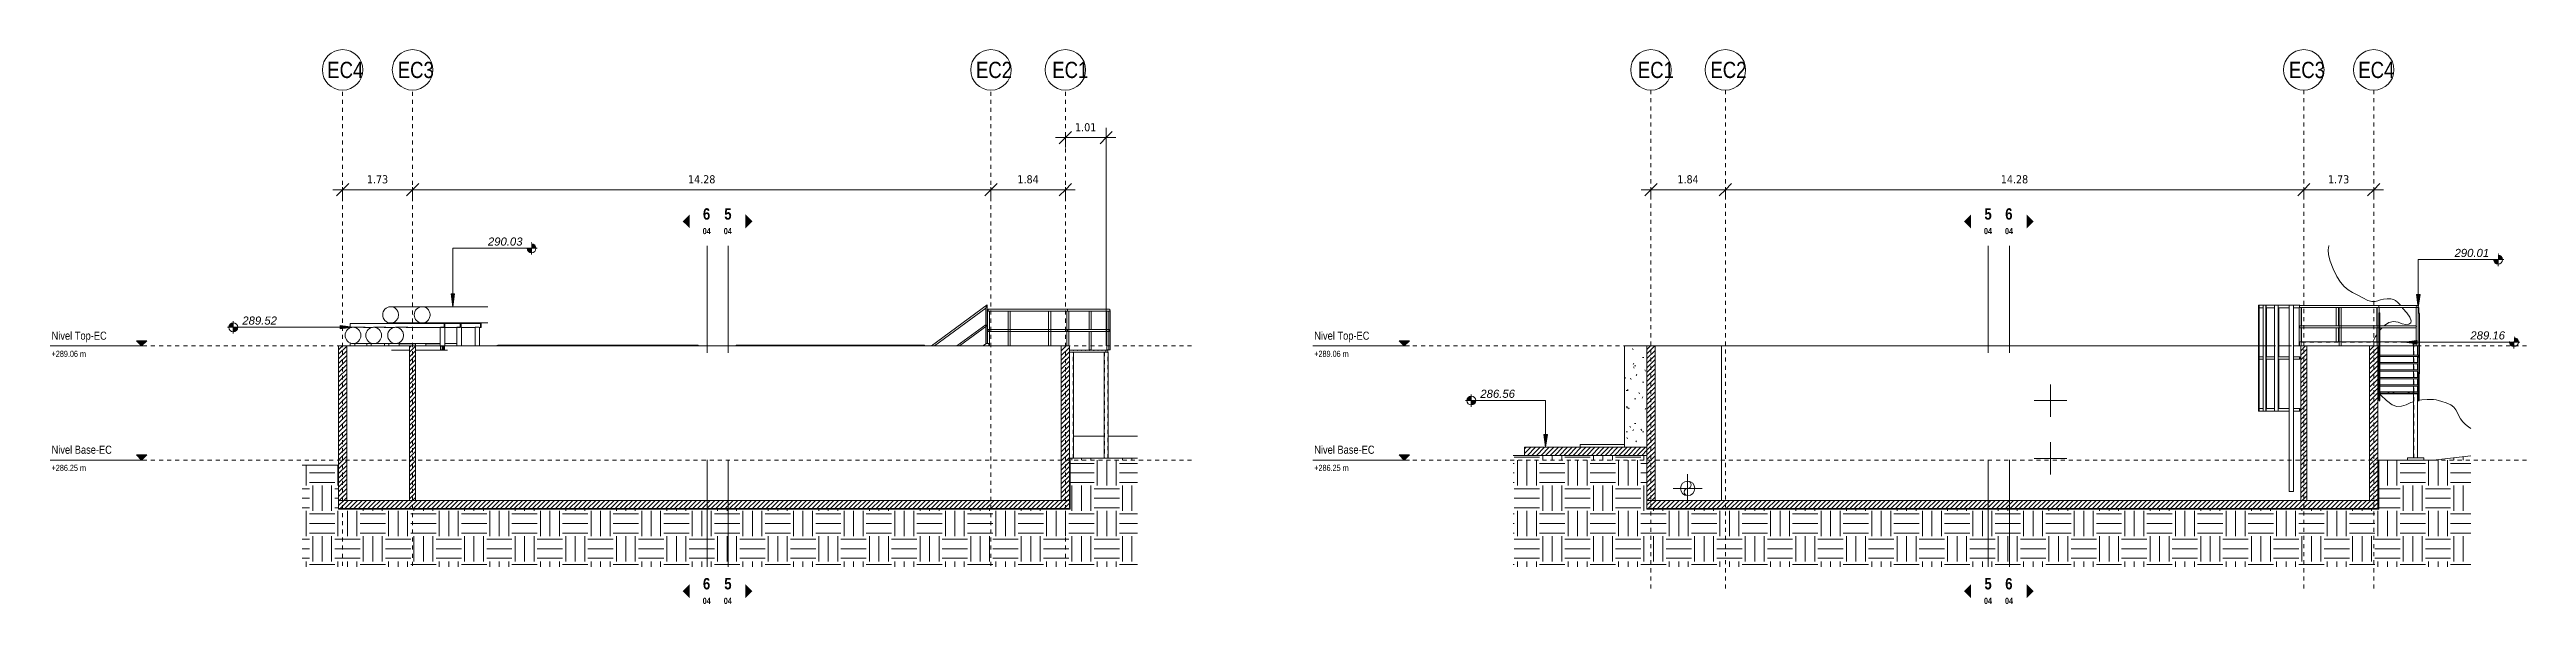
# Model space of a CAD drawing. Header units: metres. Extents: x 118 to 451, y -76 to 55.
# Drawn here: x 325.8 to 387, y -3.2 to 10.6 of the extents above; entities that cross this region are included whole.
import ezdxf

# ---------------------------------------------------------------- set-up
doc = ezdxf.new("R2010")
doc.units = ezdxf.units.M
for name, pattern in [('Centre', [0.03175, 0.00635, -0.00475, 0.0159, -0.00475]), ('Grid Line', [0.022225, 0.0127, -0.003175, 0.003175, -0.003175]), ('Hidden', [0.007144, 0.004763, -0.002381])]:
    doc.linetypes.add(name, pattern=pattern)
for name, color, linetype, lineweight in [('A-ANNO-DIMS', 7, 'Continuous', 9), ('A-ANNO-DIMS-100', 7, 'Continuous', 9), ('A-DETL-GENF', 7, 'Continuous', 9), ('A-DETL-THIN', 7, 'Continuous', 9), ('A-FLOR', 7, 'Continuous', 9), ('A-FLOR-HRAL', 7, 'Continuous', 9), ('A-FLOR-LEVL', 7, 'Continuous', 9), ('A-FLOR-PATT', 7, 'Continuous', 35), ('A-GENM', 7, 'Continuous', 9), ('A-WALL', 7, 'Continuous', 9), ('A-WALL-PATT', 7, 'Continuous', 35), ('G-ANNO-DIMS', 7, 'Continuous', 9), ('G-ANNO-SYMB', 7, 'Continuous', 9), ('P-PIPE', 7, 'Continuous', 9), ('P-PIPE-CNTR', 7, 'Continuous', 9), ('S-BEAM', 7, 'Continuous', 9), ('S-COLS', 7, 'Continuous', 9), ('S-GRID', 7, 'Continuous', 9), ('S-GRID-IDEN', 7, 'Continuous', 9)]:
    doc.layers.add(name, color=color, linetype=linetype, lineweight=lineweight)
doc.layers.add('L-PLNT', color=7, linetype='Continuous', lineweight=18, true_color=0x7f7f7f)
doc.styles.add('Arial_I', font='ariali.ttf', dxfattribs={"height": 0.2})
doc.styles.add('Saira Condensed', font='SairaCondensed-Regular.ttf', dxfattribs={"height": 0.4})
doc.styles.add('Saira Condensed_1', font='SairaCondensed-Regular.ttf', dxfattribs={"height": 0.2})
doc.styles.add('Saira Condensed_2', font='SairaCondensed-Regular.ttf', dxfattribs={"height": 0.15})
doc.styles.add('Saira Condensed_B', font='', dxfattribs={"height": 0.15})
doc.styles.add('Saira Condensed_B_1', font='', dxfattribs={"height": 0.28})
doc.styles.add('Tahoma', font='tahoma.ttf', dxfattribs={"height": 0.2})
doc.styles.get('Saira Condensed_B').set_extended_font_data('Saira Condensed', bold=True)
doc.styles.get('Saira Condensed_B_1').set_extended_font_data('Saira Condensed', bold=True)
doc.dimstyles.new('R_Tahoma_2_0', dxfattribs={"dimscale": 0.3048, "dimtxt": 0.208804, "dimasz": 0.984252, "dimexe": 0.787402, "dimexo": 0.492126, "dimgap": 0.328084, "dimtad": 1, "dimrnd": 0.01, "dimzin": 0, "dimdsep": 46, "dimtxsty": 'Tahoma', "dimblk1": 'OBLIQUE', "dimblk2": 'OBLIQUE', "dimsah": 1, "dimcen": 0.09, "dimdle": 0.787402, "dimazin": 2, "dimtfac": 1, "dimtdec": 4, "dimtix": 1, "dimtmove": 0, "dimatfit": 3, "dimfxl": 1, "dimtvp": 1, "dimtolj": 1, "dimtzin": 0, "dimarcsym": 2})
pattern_1 = [(45, (344.713605, 1.126), (-0.05656854, 0.05656854), [])]
pattern_2 = [(45, (375.091295, 1.126), (-0.05656854, 0.05656854), [])]
pattern_3 = [(45, (25.227, 1.126), (-0.247487, 0.247487), []), (45, (25.227, 1.501), (-0.247487, 0.247487), [])]

msp = doc.modelspace()

# ---------------------------------------------------------------- texts
at = {"layer": 'S-GRID-IDEN', "color": 253, "true_color": 0xaaaaaa, "char_height": 0.4, "attachment_point": 1, "style": 'Saira Condensed'}
for s, insert, width in [('EC4', (332.652, 10.254), 0.91392), ('EC3', (334.393, 10.254), 0.88186), ('EC2', (348.673, 10.254), 0.88987), ('EC1', (350.557, 10.254), 0.77764), ('EC1', (365.019, 10.254), 0.77764), ('EC2', (366.81, 10.254), 0.88987), ('EC3', (381.098, 10.254), 0.88186), ('EC4', (382.811, 10.254), 0.91392)]:
    msp.add_mtext(s, dxfattribs=dict(at, insert=insert, width=width))

# ---------------------------------------------------------------- blocks, each defined once
blk = doc.blocks.new('M_RPC Tree - Conifer - Yellow Pine - 27_4 Meters-644703-Sección 01')
at = {"layer": 'L-PLNT'}
for p, q in [((-15.282, 1.013), (-14.521, 1.013)), ((-13.695, 1.013), (-14.421, 1.013))]:
    blk.add_line(p, q, dxfattribs=at)
blk = doc.blocks.new('YADRAN_AB_ARQ_MO_000_SITIO_rvt-1-Sección 01')
at = {"layer": 'L-PLNT', "color": 8, "lineweight": 18, "true_color": 0x7f7f7f}
blk.add_blockref('M_RPC Tree - Conifer - Yellow Pine - 27_4 Meters-644703-Sección 01', (0, 0), dxfattribs=at)
blk = doc.blocks.new('Elbow - Generic - Standard-1697983-Sección 01')
at = {"layer": 'P-PIPE'}
for p, q in [((-31.276, 3.295), (-31.269, 3.295)), ((-31.269, 3.295), (-31.253, 3.295)), ((-31.252, 3.295), (-31.239, 3.295)), ((-31.239, 3.295), (-31.206, 3.295)), ((-31.206, 3.295), (-31.166, 3.295)), ((-31.166, 3.295), (-31.12, 3.295)), ((-31.12, 3.295), (-31.072, 3.295)), ((-31.072, 3.295), (-30.978, 3.295)), ((-30.978, 3.295), (-30.939, 3.295)), ((-30.939, 3.295), (-30.917, 3.295))]:
    blk.add_line(p, q, dxfattribs=at)
at = {"layer": 'P-PIPE', "flags": 128}
blk.add_lwpolyline([(-31.276, 3.302), (-31.276, 3.301), (-31.276, 3.295), (-31.276, 3.295)], dxfattribs=at)
at = {"layer": 'P-PIPE'}
for start_param, end_param in [(3.077042, 3.141593), (3.141593, 3.206143)]:
    blk.add_ellipse((-31.121, 3.503), major_axis=(0, 0.202), ratio=0.97437, start_param=start_param, end_param=end_param, dxfattribs=at)
blk = doc.blocks.new('Elbow - Generic - Standard-V63-Sección 01')
at = {"layer": 'P-PIPE'}
for p, q in [((-31.931, 3.295), (-31.924, 3.295)), ((-31.923, 3.295), (-31.774, 3.295)), ((-31.774, 3.295), (-31.527, 3.295))]:
    blk.add_line(p, q, dxfattribs=at)
at = {"layer": 'P-PIPE', "flags": 128}
for points in [[(-31.931, 3.302), (-31.931, 3.301), (-31.931, 3.295), (-31.931, 3.295)], [(-31.527, 3.302), (-31.527, 3.297), (-31.527, 3.295)]]:
    blk.add_lwpolyline(points, dxfattribs=at)
at = {"layer": 'P-PIPE'}
for start_param, end_param in [(3.076101, 3.141593), (3.141593, 3.207085)]:
    blk.add_ellipse((-31.776, 3.503), major_axis=(0, 0.202), ratio=0.97437, start_param=start_param, end_param=end_param, dxfattribs=at)
blk = doc.blocks.new('RHS-Rectangular Hollow Section - 100 x 100-1771880-Sección 01')
at = {"layer": 'S-BEAM'}
for p, q in [((-29.925, 3.799), (-30.405, 3.799)), ((-30.395, 3.699), (-30.056, 3.699)), ((-29.955, 3.699), (-29.925, 3.699)), ((-29.926, 3.793), (-29.926, 3.706)), ((-29.909, 3.799), (-29.925, 3.799)), ((-29.925, 3.796), (-29.909, 3.796)), ((-29.925, 3.706), (-29.925, 3.793)), ((-29.909, 3.703), (-29.925, 3.703)), ((-29.925, 3.699), (-29.909, 3.699)), ((-29.909, 3.793), (-29.909, 3.706)), ((-29.908, 3.706), (-29.908, 3.793))]:
    blk.add_line(p, q, dxfattribs=at)
for centre, major_axis, start_param, end_param in [((-29.925, 3.793), (0, 0.0064), 0, 1.570796), ((-29.925, 3.706), (0, 0.0064), 1.570796, 3.141593), ((-29.925, 3.793), (0, 0.0032), 0, 1.570796), ((-29.925, 3.706), (0, 0.0032), 1.570796, 3.141593), ((-29.909, 3.793), (0, 0.0064), 4.712389, 6.283185), ((-29.909, 3.793), (0, 0.0032), 4.712389, 6.283185), ((-29.909, 3.706), (0, 0.0064), 3.141593, 4.712389), ((-29.909, 3.706), (0, 0.0032), 3.141593, 4.712389)]:
    blk.add_ellipse(centre, major_axis=major_axis, ratio=0.173648, start_param=start_param, end_param=end_param, dxfattribs=at)
blk = doc.blocks.new('FCA_N_Columna de acero - 100x100mm-1769814-Sección 01')
at = {"layer": 'S-COLS'}
for p, q in [((-32.298, 3.302), (-32.298, 3.242)), ((-32.186, 3.242), (-32.186, 3.302))]:
    blk.add_line(p, q, dxfattribs=at)
blk = doc.blocks.new('FCA_N_Columna de acero - 100x100mm-V64-Sección 01')
at = {"layer": 'S-COLS'}
for p, q in [((-30.057, 3.702), (-30.057, 3.242)), ((-30.057, 3.702), (-30.047, 3.702)), ((-29.972, 3.702), (-30.047, 3.702)), ((-29.972, 3.702), (-29.958, 3.702)), ((-29.954, 3.702), (-29.958, 3.702)), ((-29.945, 3.242), (-29.945, 3.7))]:
    blk.add_line(p, q, dxfattribs=at)
blk = doc.blocks.new('RHS-Rectangular Hollow Section - 100 x 100-1771834-Sección 01')
at = {"layer": 'S-BEAM'}
for p, q in [((-30.424, 3.799), (-30.802, 3.799)), ((-30.802, 3.699), (-30.424, 3.699)), ((-30.426, 3.793), (-30.426, 3.706)), ((-30.425, 3.706), (-30.425, 3.793)), ((-30.405, 3.799), (-30.424, 3.799)), ((-30.424, 3.796), (-30.405, 3.796)), ((-30.405, 3.703), (-30.424, 3.703)), ((-30.404, 3.793), (-30.404, 3.706)), ((-30.403, 3.706), (-30.403, 3.793))]:
    blk.add_line(p, q, dxfattribs=at)
for centre, major_axis, start_param, end_param in [((-30.424, 3.793), (0, 0.0064), 0, 1.570796), ((-30.424, 3.706), (0, 0.0064), 1.570796, 2.094395), ((-30.424, 3.793), (0, 0.0032), 0, 1.570796), ((-30.424, 3.706), (0, 0.0032), 1.570796, 3.141593), ((-30.405, 3.793), (0, 0.0064), 4.712389, 6.283185), ((-30.405, 3.793), (0, 0.0032), 4.712389, 6.283185), ((-30.405, 3.706), (0, 0.0032), 3.141593, 4.712389), ((-30.405, 3.706), (0, 0.0064), 4.18879, 4.712389)]:
    blk.add_ellipse(centre, major_axis=major_axis, ratio=0.224951, start_param=start_param, end_param=end_param, dxfattribs=at)
blk = doc.blocks.new('FCA_N_Columna de acero - 100x100mm-V65-Sección 01')
at = {"layer": 'S-COLS'}
for p, q in [((-32.732, 3.303), (-32.732, 3.242)), ((-32.62, 3.242), (-32.62, 3.303))]:
    blk.add_line(p, q, dxfattribs=at)
blk = doc.blocks.new('FCA_N_Columna de acero - 100x100mm-V66-Sección 01')
at = {"layer": 'S-COLS'}
for p, q in [((-30.51, 3.702), (-30.51, 3.242)), ((-30.506, 3.702), (-30.5, 3.702)), ((-30.426, 3.702), (-30.5, 3.702)), ((-30.426, 3.702), (-30.412, 3.702)), ((-30.395, 3.702), (-30.412, 3.702)), ((-30.395, 3.242), (-30.395, 3.702)), ((-30.395, 3.702), (-30.395, 3.702))]:
    blk.add_line(p, q, dxfattribs=at)
blk = doc.blocks.new('RHS-Rectangular Hollow Section - 100 x 100-1771792-Sección 01')
at = {"layer": 'S-BEAM'}
for p, q in [((-33.139, 3.706), (-33.139, 3.793)), ((-30.822, 3.799), (-33.138, 3.799)), ((-33.138, 3.699), (-33.098, 3.699)), ((-32.811, 3.699), (-32.589, 3.699)), ((-32.301, 3.699), (-32.047, 3.699)), ((-31.76, 3.699), (-30.822, 3.699)), ((-30.823, 3.793), (-30.823, 3.706)), ((-30.823, 3.706), (-30.823, 3.793)), ((-30.802, 3.799), (-30.822, 3.799)), ((-30.822, 3.796), (-30.802, 3.796)), ((-30.802, 3.703), (-30.822, 3.703)), ((-30.822, 3.699), (-30.802, 3.699)), ((-30.802, 3.793), (-30.802, 3.706)), ((-30.801, 3.706), (-30.801, 3.793))]:
    blk.add_line(p, q, dxfattribs=at)
for centre, major_axis, start_param, end_param in [((-33.138, 3.793), (0, 0.0064), 0, 1.570796), ((-33.138, 3.706), (0, 0.0064), 1.570796, 2.879793), ((-30.822, 3.793), (0, 0.0064), 0, 1.570796), ((-30.822, 3.793), (0, 0.0032), 0, 1.570796), ((-30.822, 3.706), (0, 0.0064), 1.570796, 3.141593), ((-30.822, 3.706), (0, 0.0032), 1.570796, 3.141593), ((-30.802, 3.793), (0, 0.0064), 4.712389, 6.283185), ((-30.802, 3.793), (0, 0.0032), 4.712389, 6.283185), ((-30.802, 3.706), (0, 0.0064), 3.141593, 4.712389), ((-30.802, 3.706), (0, 0.0032), 3.141593, 4.712389)]:
    blk.add_ellipse(centre, major_axis=major_axis, ratio=0.224951, start_param=start_param, end_param=end_param, dxfattribs=at)
blk = doc.blocks.new('FCA_N_Columna de acero - 100x100mm-V67-Sección 01')
at = {"layer": 'S-COLS'}
for p, q in [((-33.141, 3.702), (-33.141, 3.688)), ((-33.141, 3.702), (-33.14, 3.702)), ((-33.135, 3.702), (-33.131, 3.702)), ((-33.116, 3.702), (-33.131, 3.702)), ((-33.141, 3.317), (-33.141, 3.242)), ((-33.029, 3.242), (-33.029, 3.303))]:
    blk.add_line(p, q, dxfattribs=at)
blk = doc.blocks.new('FCA_N_Columna de acero - 100x100mm-V68-Sección 01')
at = {"layer": 'S-COLS'}
for p, q in [((-30.918, 3.702), (-30.918, 3.242)), ((-30.915, 3.702), (-30.909, 3.702)), ((-30.835, 3.702), (-30.909, 3.702)), ((-30.835, 3.702), (-30.829, 3.702)), ((-30.804, 3.702), (-30.821, 3.702)), ((-30.803, 3.242), (-30.803, 3.702)), ((-30.918, 3.242), (-30.909, 3.242)), ((-30.835, 3.242), (-30.909, 3.242))]:
    blk.add_line(p, q, dxfattribs=at)
blk = doc.blocks.new('RHS-Rectangular Hollow Section - 100 x 100-1771746-Sección 01')
at = {"layer": 'S-BEAM'}
for p, q in [((-31.676, 3.242), (-32.119, 3.242)), ((-32.119, 3.142), (-31.676, 3.142)), ((-30.856, 3.242), (-31.526, 3.242)), ((-31.526, 3.142), (-30.856, 3.142)), ((-30.858, 3.235), (-30.858, 3.148)), ((-30.857, 3.148), (-30.857, 3.235)), ((-30.836, 3.235), (-30.836, 3.148)), ((-30.835, 3.148), (-30.835, 3.235))]:
    blk.add_line(p, q, dxfattribs=at)
for centre, major_axis, start_param, end_param in [((-30.856, 3.235), (0, 0.0064), 1.015436, 1.570796), ((-30.856, 3.148), (0, 0.0064), 1.570796, 2.126157), ((-30.856, 3.235), (0, 0.0032), 0, 1.570796), ((-30.856, 3.148), (0, 0.0032), 1.570796, 3.141593), ((-30.836, 3.235), (0, 0.0032), 4.712389, 6.283185), ((-30.836, 3.148), (0, 0.0032), 3.141593, 4.712389), ((-30.836, 3.235), (0, 0.0064), 4.712389, 5.267749), ((-30.836, 3.148), (0, 0.0064), 4.157029, 4.712389)]:
    blk.add_ellipse(centre, major_axis=major_axis, ratio=0.224951, start_param=start_param, end_param=end_param, dxfattribs=at)
blk = doc.blocks.new('RHS-Rectangular Hollow Section - 100 x 100-1771747-Sección 01')
at = {"layer": 'S-BEAM'}
for p, q in [((-30.909, 3.235), (-30.909, 3.148)), ((-30.905, 3.148), (-30.905, 3.235)), ((-30.817, 3.242), (-30.902, 3.242)), ((-30.902, 3.239), (-30.817, 3.239)), ((-30.817, 3.145), (-30.902, 3.145)), ((-30.902, 3.142), (-30.817, 3.142)), ((-30.736, 3.242), (-30.817, 3.242)), ((-30.817, 3.142), (-30.736, 3.142)), ((-30.814, 3.235), (-30.814, 3.148)), ((-30.811, 3.148), (-30.811, 3.235))]:
    blk.add_line(p, q, dxfattribs=at)
for centre, major_axis, start_param, end_param in [((-30.902, 3.235), (0, 0.0064), 0, 1.570796), ((-30.902, 3.148), (0, 0.0064), 1.570796, 3.141593), ((-30.902, 3.235), (0, 0.0032), 0, 1.570796), ((-30.902, 3.148), (0, 0.0032), 1.570796, 3.141593), ((-30.817, 3.235), (0, 0.0064), 4.712389, 6.283185), ((-30.817, 3.235), (0, 0.0032), 4.712389, 6.283185), ((-30.817, 3.148), (0, 0.0064), 3.141593, 4.712389), ((-30.817, 3.148), (0, 0.0032), 3.141593, 4.712389)]:
    blk.add_ellipse(centre, major_axis=major_axis, ratio=0.97437, start_param=start_param, end_param=end_param, dxfattribs=at)
blk = doc.blocks.new('M_Esc Estanque Cabecera-03 - M_Esc Estanque Cabecera-03-1776153-Sección 01')
at = {"layer": 'A-GENM'}
for p, q in [((-17.407, 4.258), (-18.782, 3.242)), ((-18.715, 3.242), (-17.447, 4.179)), ((-17.439, 3.773), (-18.158, 3.242)), ((-18.091, 3.242), (-17.415, 3.741)), ((-17.447, 4.179), (-17.447, 3.749)), ((-17.447, 3.736), (-17.447, 3.306)), ((-17.422, 3.751), (-17.431, 3.763)), ((-17.407, 3.306), (-17.407, 4.258)), ((-17.427, 3.306), (-17.514, 3.242)), ((-17.447, 3.306), (-17.411, 3.306)), ((-17.368, 3.306), (-17.411, 3.306)), ((-17.368, 3.242), (-17.368, 3.306))]:
    blk.add_line(p, q, dxfattribs=at)
blk.add_open_spline([(-17.447, 4.179), (-17.447, 4.179), (-17.447, 4.179), (-17.446, 4.18), (-17.445, 4.182), (-17.445, 4.183), (-17.444, 4.185), (-17.443, 4.187), (-17.442, 4.189), (-17.441, 4.191), (-17.439, 4.194), (-17.438, 4.197), (-17.436, 4.2), (-17.434, 4.204), (-17.432, 4.209), (-17.429, 4.214), (-17.427, 4.219), (-17.424, 4.224), (-17.422, 4.229), (-17.419, 4.234), (-17.417, 4.238), (-17.416, 4.241), (-17.414, 4.244), (-17.413, 4.246), (-17.412, 4.249), (-17.411, 4.251), (-17.41, 4.253), (-17.409, 4.254), (-17.408, 4.256), (-17.407, 4.257), (-17.407, 4.258), (-17.407, 4.258), (-17.407, 4.258)], degree=3, knots=[0, 0, 0, 0, 0.041667, 0.083333, 0.125, 0.145833, 0.166667, 0.208333, 0.229167, 0.25, 0.291667, 0.3125, 0.333333, 0.375, 0.416667, 0.458333, 0.5, 0.541667, 0.583333, 0.625, 0.666667, 0.6875, 0.708333, 0.75, 0.770833, 0.791667, 0.833333, 0.854167, 0.875, 0.916667, 0.958333, 1, 1, 1, 1], dxfattribs=at)
blk = doc.blocks.new('Grating Peldaño - 1100 x 1000-1777351-Sección 01')
at = {"layer": 'A-GENM'}
for p, q in [((-15.379, 3.142), (-14.427, 3.142)), ((-15.379, 3.142), (-15.377, 3.142)), ((-14.427, 3.092), (-15.379, 3.092)), ((-15.377, 3.092), (-15.379, 3.092)), ((-15.377, 3.142), (-15.377, 3.092)), ((-14.477, 3.142), (-14.427, 3.142)), ((-14.477, 3.092), (-14.477, 3.142)), ((-14.427, 3.092), (-14.477, 3.092)), ((-14.427, 3.092), (-14.427, 3.142)), ((-14.427, 3.142), (-14.427, 3.092))]:
    blk.add_line(p, q, dxfattribs=at)
for centre, start, end in [((-15.377, 3.137), 0, 105), ((-15.377, 3.137), 255, 0), ((-15.277, 3.137), 0, 180), ((-15.277, 3.137), 180, 0), ((-15.177, 3.137), 0, 180), ((-15.177, 3.137), 180, 0), ((-15.077, 3.137), 0, 180), ((-15.077, 3.137), 180, 0), ((-14.977, 3.137), 0, 180), ((-14.977, 3.137), 180, 0), ((-14.877, 3.137), 0, 180), ((-14.877, 3.137), 180, 0), ((-14.777, 3.137), 0, 180), ((-14.777, 3.137), 180, 0), ((-14.677, 3.137), 0, 180), ((-14.677, 3.137), 180, 0), ((-14.577, 3.137), 0, 180), ((-14.577, 3.137), 180, 0), ((-14.477, 3.137), 0, 180), ((-14.477, 3.137), 180, 0)]:
    blk.add_arc(centre, 0.005, start, end, dxfattribs=at)
blk = doc.blocks.new('Railing - 2_-1754973-Sección 01')
at = {"layer": 'A-FLOR-HRAL'}
for p, q in [((-16.892, 4.099), (-16.892, 3.242)), ((-16.892, 4.099), (-16.867, 4.099)), ((-16.867, 4.099), (-16.842, 4.099)), ((-16.842, 3.242), (-16.842, 4.099))]:
    blk.add_line(p, q, dxfattribs=at)
blk = doc.blocks.new('Railing - 2_-V69-Sección 01')
at = {"layer": 'A-FLOR-HRAL'}
for p, q in [((-14.892, 4.099), (-14.892, 3.649)), ((-14.842, 3.649), (-14.842, 4.099)), ((-14.892, 3.599), (-14.892, 3.149)), ((-14.867, 3.149), (-14.892, 3.149)), ((-14.842, 3.149), (-14.867, 3.149)), ((-14.842, 3.149), (-14.842, 3.599))]:
    blk.add_line(p, q, dxfattribs=at)
blk = doc.blocks.new('Railing - 2_-V70-Sección 01')
at = {"layer": 'A-FLOR-HRAL'}
for p, q in [((-14.402, 4.099), (-14.377, 4.099)), ((-14.377, 3.149), (-14.377, 4.099)), ((-14.377, 3.149), (-14.402, 3.149))]:
    blk.add_line(p, q, dxfattribs=at)
blk = doc.blocks.new('Railing - 2_-V71-Sección 01')
at = {"layer": 'A-FLOR-HRAL'}
for p, q in [((-14.452, 4.099), (-14.452, 3.149)), ((-14.452, 4.099), (-14.427, 4.099)), ((-14.427, 4.099), (-14.402, 4.099)), ((-14.402, 3.149), (-14.402, 4.099)), ((-14.427, 3.149), (-14.452, 3.149)), ((-14.402, 3.149), (-14.427, 3.149))]:
    blk.add_line(p, q, dxfattribs=at)
blk = doc.blocks.new('Railing - 2_-V72-Sección 01')
at = {"layer": 'A-FLOR-HRAL'}
for p, q in [((-17.402, 4.099), (-17.402, 3.306)), ((-17.402, 4.099), (-17.377, 4.099)), ((-17.377, 4.099), (-17.352, 4.099)), ((-17.352, 3.242), (-17.352, 4.099))]:
    blk.add_line(p, q, dxfattribs=at)
blk = doc.blocks.new('Railing - 2_-V73-Sección 01')
at = {"layer": 'A-FLOR-HRAL'}
for p, q in [((-15.44, 4.099), (-15.44, 3.242)), ((-15.44, 4.099), (-15.415, 4.099)), ((-15.415, 4.099), (-15.39, 4.099)), ((-15.39, 3.242), (-15.39, 4.099))]:
    blk.add_line(p, q, dxfattribs=at)
blk = doc.blocks.new('Railing - Railing-1776315-Sección 01')
at = {"layer": 'A-FLOR-HRAL'}
for p, q in [((-15.427, 4.149), (-17.389, 4.149)), ((-17.389, 4.149), (-17.389, 4.124)), ((-17.389, 4.124), (-17.389, 4.099)), ((-17.389, 4.099), (-15.44, 4.099)), ((-14.402, 4.149), (-15.427, 4.149)), ((-15.427, 4.149), (-15.427, 4.124)), ((-15.427, 4.124), (-15.427, 4.099)), ((-15.427, 4.099), (-14.402, 4.099)), ((-15.44, 3.649), (-17.389, 3.649)), ((-17.389, 3.636), (-17.389, 3.624)), ((-17.389, 3.624), (-17.389, 3.611)), ((-17.389, 3.599), (-15.44, 3.599)), ((-14.402, 3.649), (-15.427, 3.649)), ((-15.427, 3.636), (-15.427, 3.624)), ((-15.427, 3.624), (-15.427, 3.611)), ((-15.427, 3.599), (-14.402, 3.599))]:
    blk.add_line(p, q, dxfattribs=at)
for points, knots in [([(-14.377, 4.124), (-14.377, 4.126), (-14.377, 4.129), (-14.379, 4.133), (-14.38, 4.136), (-14.382, 4.139), (-14.383, 4.14), (-14.385, 4.142), (-14.387, 4.144), (-14.389, 4.145), (-14.391, 4.146), (-14.392, 4.147), (-14.394, 4.147), (-14.396, 4.148), (-14.397, 4.148), (-14.399, 4.149), (-14.4, 4.149), (-14.402, 4.149), (-14.402, 4.149)], [0, 0, 0, 0, 0.0833333, 0.125, 0.1666667, 0.2083333, 0.2291667, 0.25, 0.2916667, 0.3333333, 0.3541667, 0.375, 0.3958333, 0.4166667, 0.4375, 0.4583333, 0.4791667, 0.5, 0.5, 0.5, 0.5]), ([(-14.402, 4.099), (-14.402, 4.099), (-14.4, 4.099), (-14.399, 4.099), (-14.397, 4.099), (-14.396, 4.1), (-14.394, 4.1), (-14.392, 4.101), (-14.391, 4.101), (-14.39, 4.102), (-14.388, 4.103), (-14.386, 4.104), (-14.385, 4.106), (-14.383, 4.107), (-14.382, 4.109), (-14.38, 4.111), (-14.379, 4.114), (-14.377, 4.118), (-14.377, 4.122), (-14.377, 4.124)], [0.5, 0.5, 0.5, 0.5, 0.5208333, 0.5416667, 0.5625, 0.5833333, 0.6041667, 0.625, 0.6458333, 0.6666667, 0.6875, 0.7083333, 0.75, 0.7708333, 0.7916667, 0.8333333, 0.875, 0.9166667, 1, 1, 1, 1]), ([(-14.377, 3.624), (-14.377, 3.626), (-14.377, 3.629), (-14.379, 3.633), (-14.38, 3.636), (-14.382, 3.639), (-14.383, 3.64), (-14.385, 3.642), (-14.387, 3.644), (-14.389, 3.645), (-14.391, 3.646), (-14.392, 3.647), (-14.394, 3.647), (-14.396, 3.648), (-14.397, 3.648), (-14.399, 3.649), (-14.4, 3.649), (-14.402, 3.649), (-14.402, 3.649)], [0, 0, 0, 0, 0.0833333, 0.125, 0.1666667, 0.2083333, 0.2291667, 0.25, 0.2916667, 0.3333333, 0.3541667, 0.375, 0.3958333, 0.4166667, 0.4375, 0.4583333, 0.4791667, 0.5, 0.5, 0.5, 0.5]), ([(-14.402, 3.599), (-14.402, 3.599), (-14.4, 3.599), (-14.399, 3.599), (-14.397, 3.599), (-14.396, 3.6), (-14.394, 3.6), (-14.392, 3.601), (-14.391, 3.601), (-14.39, 3.602), (-14.388, 3.603), (-14.386, 3.604), (-14.385, 3.606), (-14.383, 3.607), (-14.382, 3.609), (-14.38, 3.611), (-14.379, 3.614), (-14.377, 3.618), (-14.377, 3.622), (-14.377, 3.624)], [0.5, 0.5, 0.5, 0.5, 0.5208333, 0.5416667, 0.5625, 0.5833333, 0.6041667, 0.625, 0.6458333, 0.6666667, 0.6875, 0.7083333, 0.75, 0.7708333, 0.7916667, 0.8333333, 0.875, 0.9166667, 1, 1, 1, 1])]:
    blk.add_open_spline(points, degree=3, knots=knots, dxfattribs=at)
for name, p in [('Railing - 2_-V72-Sección 01', (0, 0)), ('Railing - 2_-1754973-Sección 01', (0, 0)), ('Railing - 2_-1754973-Sección 01', (1, 0)), ('Railing - 2_-V73-Sección 01', (0, 0)), ('Railing - 2_-V69-Sección 01', (0, 0)), ('Railing - 2_-V71-Sección 01', (0, 0)), ('Railing - 2_-V70-Sección 01', (0, 0))]:
    blk.add_blockref(name, p)
blk = doc.blocks.new('Railing - Railing-1776393-Sección 01')
at = {"layer": 'A-FLOR-HRAL'}
for p, q in [((-18.955, 3.261), (-23.612, 3.261)), ((-23.612, 3.261), (-23.612, 3.242)), ((-18.955, 3.242), (-18.955, 3.261))]:
    blk.add_line(p, q, dxfattribs=at)
blk = doc.blocks.new('Railing - Railing-1776462-Sección 01')
at = {"layer": 'A-FLOR-HRAL'}
for p, q in [((-24.549, 3.261), (-29.493, 3.261)), ((-24.549, 3.242), (-24.549, 3.261))]:
    blk.add_line(p, q, dxfattribs=at)
blk.add_arc((-29.493, 3.236), 0.025, 15, 165, dxfattribs=at)
blk = doc.blocks.new('FCA_N_Columna de acero - 100x100mm-1776650-Sección 01')
at = {"layer": 'S-COLS'}
for p, q in [((-14.521, 3.092), (-14.521, 0.471)), ((-14.521, 3.092), (-14.509, 3.092)), ((-14.433, 3.092), (-14.509, 3.092)), ((-14.433, 3.092), (-14.421, 3.092)), ((-14.421, 0.471), (-14.421, 3.092))]:
    blk.add_line(p, q, dxfattribs=at)
at = {"layer": 'S-COLS', "linetype": 'Hidden'}
for p, q in [((-14.515, 3.092), (-14.515, 0.471)), ((-14.427, 0.471), (-14.427, 3.092))]:
    blk.add_line(p, q, dxfattribs=at)
blk = doc.blocks.new('FCA_N_Columna de acero - 100x100mm-V74-Sección 01')
at = {"layer": 'S-COLS'}
for p, q in [((-15.379, 3.092), (-15.37, 3.092)), ((-15.294, 3.092), (-15.37, 3.092)), ((-15.294, 3.092), (-15.282, 3.092)), ((-15.282, 0.471), (-15.282, 3.092)), ((-15.379, 0.428), (-15.37, 0.428)), ((-15.363, 0.428), (-15.37, 0.428))]:
    blk.add_line(p, q, dxfattribs=at)
at = {"layer": 'S-COLS', "linetype": 'Hidden'}
for p, q in [((-15.376, 3.092), (-15.376, 0.428)), ((-15.288, 0.471), (-15.288, 3.092))]:
    blk.add_line(p, q, dxfattribs=at)
blk = doc.blocks.new('Level - Con_Triangulo-1145791-Sección 01')
at = {"layer": 'A-FLOR-LEVL', "true_color": 0xe2e2e2}
blk.add_hatch(color=254, dxfattribs=at).paths.add_polyline_path([(-38.421, 0.556), (-38.292, 0.428), (-38.163, 0.556)])
at = {"layer": 'A-FLOR-LEVL', "color": 253, "true_color": 0xaaaaaa}
for p, q in [((-38.163, 0.428), (-40.548, 0.428)), ((-38.421, 0.556), (-38.163, 0.556)), ((-38.292, 0.428), (-38.421, 0.556)), ((-38.163, 0.556), (-38.292, 0.428))]:
    blk.add_line(p, q, dxfattribs=at)
blk = doc.blocks.new('Grid - 5mm-1144975-Sección 01')
at = {"layer": 'S-GRID-IDEN', "color": 253, "true_color": 0xaaaaaa}
blk.add_circle((-15.479, 10.056), 0.5, dxfattribs=at)
blk = doc.blocks.new('Section - Símbolo_Detalle_Plano-1146154-Sección 01')
at = {"layer": 'G-ANNO-SYMB', "true_color": 0x808080}
blk.add_hatch(color=8, dxfattribs=at).paths.add_polyline_path([(-23.379, -2.638), (-23.379, -2.979), (-23.208, -2.808)])
blk = doc.blocks.new('DIMBLOCK47-Sección 01')
at = {"layer": 'A-ANNO-DIMS-100', "lineweight": 35}
for p, q in [((349.044, 7.098), (348.894, 6.948)), ((349.044, 7.098), (349.194, 7.248)), ((350.881, 7.098), (350.731, 6.948)), ((350.881, 7.098), (351.031, 7.248))]:
    blk.add_line(p, q, dxfattribs=at)
at = {"layer": 'A-ANNO-DIMS-100'}
for p, q in [((349.044, 7.098), (349.044, 7.16)), ((351.121, 7.098), (349.044, 7.098)), ((349.044, 7.098), (349.044, 6.858)), ((350.881, 7.098), (350.881, 7.16)), ((350.881, 7.098), (350.881, 6.858))]:
    blk.add_line(p, q, dxfattribs=at)
at = {"layer": 'A-ANNO-DIMS-100', "color": 0, "insert": (349.697, 7.455), "char_height": 0.2, "width": 0.63636, "attachment_point": 1, "line_spacing_factor": 0.994306, "style": 'Tahoma'}
blk.add_mtext('1.84', dxfattribs=at)
blk = doc.blocks.new('_Oblique')
at = {"color": 0, "linetype": 'ByBlock', "lineweight": -2}
blk.add_line((-0.5, -0.5), (0.5, 0.5), dxfattribs=at)
blk = doc.blocks.new('DIMBLOCK48-Sección 01')
at = {"layer": 'A-ANNO-DIMS-100', "lineweight": 35}
for p, q in [((334.76, 7.098), (334.61, 6.948)), ((334.76, 7.098), (334.91, 7.248)), ((349.044, 7.098), (348.894, 6.948)), ((349.044, 7.098), (349.194, 7.248))]:
    blk.add_line(p, q, dxfattribs=at)
at = {"layer": 'A-ANNO-DIMS-100'}
for p, q in [((334.76, 7.098), (334.76, 7.16)), ((349.044, 7.098), (334.76, 7.098)), ((334.76, 7.098), (334.76, 6.858)), ((349.044, 7.098), (349.044, 7.16)), ((349.044, 7.098), (349.044, 6.858))]:
    blk.add_line(p, q, dxfattribs=at)
at = {"layer": 'A-ANNO-DIMS-100', "color": 0, "insert": (341.562, 7.455), "char_height": 0.2, "width": 0.81533, "attachment_point": 1, "line_spacing_factor": 0.994306, "style": 'Tahoma'}
blk.add_mtext('14.28', dxfattribs=at)
blk = doc.blocks.new('DIMBLOCK49-Sección 01')
at = {"layer": 'A-ANNO-DIMS-100'}
for p, q in [((334.76, 7.098), (332.792, 7.098)), ((333.032, 7.098), (333.032, 7.16)), ((333.032, 7.098), (333.032, 6.858)), ((334.76, 7.098), (334.76, 7.16)), ((334.76, 7.098), (334.76, 6.858))]:
    blk.add_line(p, q, dxfattribs=at)
at = {"layer": 'A-ANNO-DIMS-100', "lineweight": 35}
for p, q in [((333.032, 7.098), (332.882, 6.948)), ((333.032, 7.098), (333.182, 7.248)), ((334.76, 7.098), (334.61, 6.948)), ((334.76, 7.098), (334.91, 7.248))]:
    blk.add_line(p, q, dxfattribs=at)
at = {"layer": 'A-ANNO-DIMS-100', "color": 0, "insert": (333.631, 7.455), "char_height": 0.2, "width": 0.63636, "attachment_point": 1, "line_spacing_factor": 0.994306, "style": 'Tahoma'}
blk.add_mtext('1.73', dxfattribs=at)
blk = doc.blocks.new('Spot Elevations - Simbolo Cota Elevación-1114047-Sección 01')
at = {"layer": 'G-ANNO-DIMS'}
h = blk.add_hatch(color=256, dxfattribs=at)
edge = h.paths.add_edge_path()
edge.add_line((-28.663, 5.653), (-28.773, 5.653))
edge.add_arc((-28.663, 5.653), 0.11, 180, 270)
edge.add_line((-28.663, 5.543), (-28.663, 5.653))
h = blk.add_hatch(color=256, dxfattribs=at)
edge = h.paths.add_edge_path()
edge.add_line((-28.663, 5.653), (-28.553, 5.653))
edge.add_arc((-28.663, 5.653), 0.11, 0, 90)
edge.add_line((-28.663, 5.763), (-28.663, 5.653))
for p, q in [((-28.521, 5.653), (-29.429, 5.653)), ((-28.663, 5.496), (-28.663, 5.803))]:
    blk.add_line(p, q, dxfattribs=at)
blk.add_circle((-28.663, 5.653), 0.11, dxfattribs=at)
for start, end in [(180, 270), (0, 90)]:
    blk.add_arc((-28.663, 5.653), 0.11, start, end, dxfattribs=at)
blk = doc.blocks.new('DIMBLOCK50-Sección 01')
at = {"layer": 'A-ANNO-DIMS-100'}
for p, q in [((351.889, 8.383), (351.889, 8.623)), ((352.129, 8.383), (350.641, 8.383)), ((350.881, 8.383), (350.881, 8.426)), ((350.881, 8.383), (350.881, 8.143)), ((351.889, 8.383), (351.889, 3.242))]:
    blk.add_line(p, q, dxfattribs=at)
at = {"layer": 'A-ANNO-DIMS-100', "lineweight": 35}
for p, q in [((350.881, 8.383), (350.731, 8.233)), ((350.881, 8.383), (351.031, 8.533)), ((351.889, 8.383), (351.739, 8.233)), ((351.889, 8.383), (352.039, 8.533))]:
    blk.add_line(p, q, dxfattribs=at)
at = {"layer": 'A-ANNO-DIMS-100', "color": 0, "insert": (351.12, 8.74), "char_height": 0.2, "width": 0.63636, "attachment_point": 1, "line_spacing_factor": 0.994306, "style": 'Tahoma'}
blk.add_mtext('1.01', dxfattribs=at)
blk = doc.blocks.new('M_RPC Tree - Deciduous - Scarlet Oak - 12_5 Meters-642537-Sección 02')
at = {"layer": 'L-PLNT'}
for p, q in [((32.202, 5.617), (32.223, 5.71)), ((32.211, 5.494), (32.202, 5.617)), ((32.223, 5.71), (32.228, 5.717)), ((32.252, 5.337), (32.211, 5.494)), ((32.327, 5.142), (32.252, 5.337)), ((32.417, 4.955), (32.327, 5.142)), ((32.506, 4.814), (32.417, 4.955)), ((32.597, 4.711), (32.506, 4.814)), ((32.694, 4.631), (32.597, 4.711)), ((32.801, 4.565), (32.694, 4.631)), ((32.921, 4.501), (32.801, 4.565)), ((33.056, 4.427), (32.921, 4.501)), ((33.184, 4.365), (33.056, 4.427)), ((33.284, 4.338), (33.184, 4.365)), ((33.363, 4.338), (33.284, 4.338)), ((33.432, 4.354), (33.363, 4.338)), ((33.499, 4.377), (33.432, 4.354)), ((33.573, 4.398), (33.499, 4.377)), ((33.661, 4.407), (33.573, 4.398)), ((33.748, 4.403), (33.661, 4.407)), ((33.814, 4.389), (33.748, 4.403)), ((33.869, 4.362), (33.814, 4.389)), ((33.921, 4.318), (33.869, 4.362)), ((33.978, 4.255), (33.921, 4.318)), ((33.48, 3.632), (33.537, 3.692)), ((33.585, 3.742), (33.591, 3.748)), ((33.591, 3.748), (33.705, 3.823)), ((33.705, 3.823), (33.819, 3.85)), ((33.819, 3.85), (33.928, 3.827)), ((33.928, 3.827), (34.032, 3.788)), ((33.989, 4.242), (33.978, 4.255)), ((34.049, 4.17), (34.031, 4.192)), ((34.032, 3.788), (34.123, 3.772)), ((34.142, 4.059), (34.049, 4.17)), ((34.123, 3.772), (34.195, 3.778)), ((34.221, 3.949), (34.142, 4.059)), ((34.195, 3.778), (34.241, 3.81)), ((34.252, 3.866), (34.221, 3.949)), ((34.241, 3.81), (34.252, 3.866)), ((33.303, 3.342), (33.371, 3.473)), ((33.371, 3.473), (33.404, 3.52)), ((33.452, 2.083), (33.426, 2.11)), ((33.501, 2.031), (33.477, 2.056)), ((33.643, 1.893), (33.501, 2.031)), ((33.78, 1.79), (33.643, 1.893)), ((34.246, 1.843), (34.129, 1.793)), ((34.312, 1.866), (34.246, 1.843)), ((34.427, 1.897), (34.412, 1.895)), ((34.515, 1.912), (34.452, 1.902)), ((34.645, 1.919), (34.515, 1.912)), ((34.738, 1.922), (34.645, 1.919)), ((34.808, 1.921), (34.738, 1.922)), ((34.867, 1.912), (34.808, 1.921)), ((34.93, 1.896), (34.867, 1.912)), ((35.01, 1.871), (34.93, 1.896)), ((35.12, 1.835), (35.01, 1.871)), ((33.902, 1.75), (33.78, 1.79)), ((34.017, 1.757), (33.902, 1.75)), ((34.129, 1.793), (34.017, 1.757)), ((35.23, 1.788), (35.12, 1.835)), ((35.306, 1.731), (35.23, 1.788)), ((35.358, 1.667), (35.306, 1.731)), ((35.397, 1.596), (35.358, 1.667)), ((35.431, 1.522), (35.397, 1.596)), ((35.472, 1.446), (35.431, 1.522)), ((35.53, 1.371), (35.472, 1.446)), ((35.597, 1.302), (35.53, 1.371)), ((35.666, 1.244), (35.597, 1.302)), ((35.728, 1.206), (35.666, 1.244))]:
    blk.add_line(p, q, dxfattribs=at)
blk = doc.blocks.new('YADRAN_AB_ARQ_MO_000_SITIO_rvt-2-Sección 02')
at = {"layer": 'L-PLNT', "color": 8, "lineweight": 18, "true_color": 0x7f7f7f}
blk.add_blockref('M_RPC Tree - Deciduous - Scarlet Oak - 12_5 Meters-642537-Sección 02', (0, 0), dxfattribs=at)
blk = doc.blocks.new('FCA_N_Columna de acero - 100x100mm-1742900-Sección 02')
at = {"layer": 'S-COLS'}
for p, q in [((34.312, 3.242), (34.312, 3.013)), ((34.312, 3.242), (34.324, 3.242)), ((34.384, 3.242), (34.324, 3.242)), ((34.412, 3.013), (34.412, 3.242)), ((34.312, 2.979), (34.312, 2.832)), ((34.312, 2.798), (34.312, 2.655)), ((34.312, 2.621), (34.312, 2.464)), ((34.412, 2.832), (34.412, 2.979)), ((34.412, 2.655), (34.412, 2.798)), ((34.412, 2.464), (34.412, 2.621)), ((34.312, 2.43), (34.312, 2.281)), ((34.312, 2.247), (34.312, 2.105)), ((34.312, 2.071), (34.312, 0.478)), ((34.412, 2.281), (34.412, 2.43)), ((34.412, 2.105), (34.412, 2.247)), ((34.412, 0.478), (34.412, 2.071))]:
    blk.add_line(p, q, dxfattribs=at)
at = {"layer": 'S-COLS', "linetype": 'Hidden'}
for p, q in [((34.318, 3.013), (34.318, 3.242)), ((34.406, 3.242), (34.406, 3.013)), ((34.318, 2.832), (34.318, 2.979)), ((34.318, 2.655), (34.318, 2.798)), ((34.318, 2.464), (34.318, 2.621)), ((34.406, 2.979), (34.406, 2.832)), ((34.406, 2.798), (34.406, 2.655)), ((34.406, 2.621), (34.406, 2.464)), ((34.318, 2.281), (34.318, 2.43)), ((34.318, 2.105), (34.318, 2.247)), ((34.318, 0.478), (34.318, 2.071)), ((34.406, 2.43), (34.406, 2.281)), ((34.406, 2.247), (34.406, 2.105)), ((34.406, 2.071), (34.406, 0.478))]:
    blk.add_line(p, q, dxfattribs=at)
blk = doc.blocks.new('M_Esc Estanque Cabecera-01 - M_Esc Estanque Cabecera-01-1743909-Sección 02')
at = {"layer": 'A-GENM'}
h = blk.add_hatch(dxfattribs=at)
h.set_pattern_fill('FP_31', color=256, style=0, pattern_type=2)
h.set_pattern_definition(pattern_3)
h.paths.add_polyline_path([(33.477, 1.895), (33.477, 2.134), (33.452, 2.134), (33.452, 1.895)])
h = blk.add_hatch(dxfattribs=at)
h.set_pattern_fill('FP_31', color=256, style=0, pattern_type=2)
h.set_pattern_definition(pattern_3)
h.paths.add_polyline_path([(34.25, 2.071), (34.427, 2.071), (34.427, 2.105), (33.477, 2.105), (33.477, 2.071), (33.511, 2.071)])
h = blk.add_hatch(dxfattribs=at)
h.set_pattern_fill('FP_31', color=256, style=0, pattern_type=2)
h.set_pattern_definition(pattern_3)
h.paths.add_polyline_path([(34.452, 1.895), (34.452, 2.134), (34.427, 2.134), (34.427, 1.895), (34.435, 1.895)])
for p, q in [((33.45, 4.035), (33.45, 2.994)), ((33.45, 4.035), (33.45, 4.025)), ((33.48, 2.994), (33.48, 4.035)), ((33.48, 4.025), (33.48, 4.035)), ((34.425, 4.035), (34.425, 2.994)), ((34.425, 4.035), (34.425, 4.025)), ((34.455, 2.994), (34.455, 4.035)), ((34.455, 4.025), (34.455, 4.035)), ((33.45, 2.994), (33.45, 2.564)), ((33.452, 2.134), (33.452, 2.555)), ((33.477, 2.553), (33.477, 2.134)), ((33.477, 2.464), (34.427, 2.464)), ((33.48, 3.013), (34.425, 3.013)), ((33.48, 2.564), (33.48, 2.994)), ((34.426, 2.979), (33.48, 2.979)), ((33.48, 2.832), (34.425, 2.832)), ((34.425, 2.798), (33.48, 2.798)), ((33.48, 2.655), (34.425, 2.655)), ((34.425, 2.621), (33.48, 2.621)), ((34.425, 2.994), (34.425, 2.564)), ((34.427, 2.134), (34.427, 2.555)), ((34.452, 2.553), (34.452, 2.134)), ((34.455, 2.564), (34.455, 2.994)), ((34.427, 2.43), (33.477, 2.43)), ((33.477, 2.281), (34.427, 2.281)), ((34.427, 2.247), (33.477, 2.247))]:
    blk.add_line(p, q, dxfattribs=at)
at = {"layer": 'A-GENM', "lineweight": 25}
for p, q in [((33.452, 2.134), (33.452, 1.895)), ((33.477, 2.134), (33.452, 2.134)), ((33.452, 1.895), (33.477, 1.895)), ((33.477, 1.895), (33.477, 2.134)), ((33.477, 2.105), (33.477, 2.071)), ((34.427, 2.105), (33.477, 2.105)), ((33.477, 2.071), (34.427, 2.071)), ((34.452, 2.134), (34.427, 2.134)), ((34.427, 2.134), (34.427, 1.895)), ((34.427, 2.071), (34.427, 2.105)), ((34.427, 1.895), (34.452, 1.895)), ((34.452, 1.895), (34.452, 2.134))]:
    blk.add_line(p, q, dxfattribs=at)
at = {"layer": 'A-GENM', "lineweight": 25, "flags": 128}
for points in [[(33.48, 2.994), (33.48, 2.998), (33.479, 3.002), (33.476, 3.006), (33.474, 3.008), (33.471, 3.01), (33.467, 3.011), (33.463, 3.011), (33.46, 3.01), (33.457, 3.008), (33.454, 3.006), (33.452, 3.002), (33.451, 2.998), (33.45, 2.994)], [(33.45, 2.994), (33.451, 2.989), (33.452, 2.985), (33.454, 2.982), (33.457, 2.979), (33.46, 2.977), (33.463, 2.976), (33.467, 2.976), (33.471, 2.977), (33.474, 2.979), (33.476, 2.982), (33.479, 2.985), (33.48, 2.989), (33.48, 2.994)], [(33.465, 2.582), (33.462, 2.581), (33.459, 2.58), (33.456, 2.578), (33.454, 2.575), (33.452, 2.572), (33.451, 2.568), (33.45, 2.564), (33.451, 2.56), (33.452, 2.556), (33.454, 2.553), (33.456, 2.55), (33.459, 2.548), (33.462, 2.547), (33.465, 2.546)], [(33.465, 2.546), (33.469, 2.547), (33.472, 2.548), (33.475, 2.55), (33.477, 2.553), (33.479, 2.556), (33.48, 2.56), (33.48, 2.564), (33.48, 2.568), (33.479, 2.572), (33.477, 2.575), (33.475, 2.578), (33.472, 2.58), (33.469, 2.581), (33.465, 2.582)], [(34.455, 2.994), (34.455, 2.998), (34.454, 3.002), (34.451, 3.006), (34.449, 3.008), (34.446, 3.01), (34.442, 3.011), (34.438, 3.011), (34.435, 3.01), (34.432, 3.008), (34.429, 3.006), (34.427, 3.002), (34.426, 2.998), (34.425, 2.994)], [(34.425, 2.994), (34.426, 2.989), (34.427, 2.985), (34.429, 2.982), (34.432, 2.979), (34.435, 2.977), (34.438, 2.976), (34.442, 2.976), (34.446, 2.977), (34.449, 2.979), (34.451, 2.982), (34.454, 2.985), (34.455, 2.989), (34.455, 2.994)], [(34.44, 2.582), (34.437, 2.581), (34.434, 2.58), (34.431, 2.578), (34.429, 2.575), (34.427, 2.572), (34.426, 2.568), (34.425, 2.564), (34.426, 2.56), (34.427, 2.556), (34.429, 2.553), (34.431, 2.55), (34.434, 2.548), (34.437, 2.547), (34.44, 2.546)], [(34.44, 2.546), (34.444, 2.547), (34.447, 2.548), (34.45, 2.55), (34.452, 2.553), (34.454, 2.556), (34.455, 2.56), (34.455, 2.564), (34.455, 2.568), (34.454, 2.572), (34.452, 2.575), (34.45, 2.578), (34.447, 2.58), (34.444, 2.581), (34.44, 2.582)]]:
    blk.add_lwpolyline(points, dxfattribs=at)
at = {"layer": 'A-GENM'}
for points in [[(33.48, 4.035), (33.48, 4.037), (33.48, 4.041), (33.479, 4.046), (33.478, 4.048), (33.478, 4.05), (33.477, 4.052), (33.476, 4.054), (33.475, 4.056), (33.474, 4.057), (33.473, 4.059), (33.472, 4.06), (33.471, 4.061), (33.469, 4.062), (33.467, 4.062), (33.465, 4.063), (33.463, 4.062), (33.461, 4.062), (33.46, 4.061), (33.459, 4.06), (33.457, 4.059), (33.456, 4.057), (33.455, 4.056), (33.454, 4.054), (33.454, 4.052), (33.453, 4.05), (33.452, 4.048), (33.451, 4.046), (33.451, 4.041), (33.45, 4.037), (33.45, 4.035)], [(34.455, 4.035), (34.455, 4.037), (34.455, 4.041), (34.454, 4.046), (34.453, 4.048), (34.453, 4.05), (34.452, 4.052), (34.451, 4.054), (34.45, 4.056), (34.449, 4.057), (34.448, 4.059), (34.447, 4.06), (34.446, 4.061), (34.444, 4.062), (34.442, 4.062), (34.44, 4.063), (34.438, 4.062), (34.436, 4.062), (34.435, 4.061), (34.434, 4.06), (34.432, 4.059), (34.431, 4.057), (34.43, 4.056), (34.429, 4.054), (34.429, 4.052), (34.428, 4.05), (34.427, 4.048), (34.426, 4.046), (34.426, 4.041), (34.425, 4.037), (34.425, 4.035)]]:
    blk.add_open_spline(points, degree=3, knots=[0, 0, 0, 0, 0.083333, 0.125, 0.166667, 0.1875, 0.208333, 0.25, 0.270833, 0.291667, 0.333333, 0.354167, 0.375, 0.416667, 0.458333, 0.5, 0.541667, 0.583333, 0.625, 0.645833, 0.666667, 0.708333, 0.729167, 0.75, 0.791667, 0.8125, 0.833333, 0.875, 0.916667, 1, 1, 1, 1], dxfattribs=at)
blk = doc.blocks.new('RHS-Rectangular Hollow Section - 100 x 100-1779374-Sección 02')
at = {"layer": 'S-BEAM'}
for p, q in [((34.312, 3.292), (34.312, 3.248)), ((34.315, 3.248), (34.315, 3.292)), ((34.379, 3.245), (34.318, 3.245))]:
    blk.add_line(p, q, dxfattribs=at)
for radius in [0.0064, 0.0064, 0.0032, 0.0032]:
    blk.add_arc((34.318, 3.248), radius, 180, 270, dxfattribs=at)
blk = doc.blocks.new('RHS-Rectangular Hollow Section - 100 x 100-1742798-Sección 02')
at = {"layer": 'S-BEAM'}
for p, q in [((33.45, 3.342), (31.498, 3.342)), ((31.498, 3.341), (31.498, 3.335)), ((31.498, 3.248), (31.498, 3.335)), ((31.498, 3.248), (31.498, 3.243)), ((31.498, 3.242), (31.526, 3.242)), ((31.676, 3.242), (33.226, 3.242)), ((33.426, 3.242), (33.45, 3.242)), ((34.299, 3.342), (33.48, 3.342)), ((33.48, 3.242), (34.299, 3.242)), ((34.299, 3.335), (34.299, 3.34)), ((34.299, 3.335), (34.299, 3.248)), ((34.299, 3.242), (34.299, 3.248))]:
    blk.add_line(p, q, dxfattribs=at)
at = {"layer": 'S-BEAM', "linetype": 'Hidden'}
for p, q in [((33.45, 3.339), (31.498, 3.339)), ((33.45, 3.245), (31.498, 3.245)), ((34.299, 3.339), (33.48, 3.339)), ((34.299, 3.245), (33.48, 3.245))]:
    blk.add_line(p, q, dxfattribs=at)
blk = doc.blocks.new('M_Concrete-Rectangular-Column - 400 x 400-V75-Sección 02')
at = {"layer": 'S-COLS'}
h = blk.add_hatch(dxfattribs=at)
h.set_pattern_fill('FP_30', color=256, style=0, pattern_type=2)
h.set_pattern_definition([(0, (25.227, 1.126), (0.8128, 0.2032), [0.03353, -0.57607, 0.03353, -0.57607, -3.251]), (0, (25.227, 1.126), (0.8128, 0.2032), [-1.219, 0.03353, -1.186, 0.03353, -0.57607, -1.422]), (0, (25.227, 1.126), (0.8128, 0.2032), [-3.048, 0.03353, -0.37287, 0.03353, -0.98247]), (120, (25.532, 1.228), (-0.5823764, 0.6023054), [0.03353, -0.57607, 0.03353, -0.57607, -3.251]), (120, (25.532, 1.228), (-0.5823764, 0.6023054), [-1.219, 0.03353, -1.186, 0.03353, -0.57607, -1.422]), (120, (25.532, 1.228), (-0.5823764, 0.6023054), [-3.048, 0.03353, -0.37287, 0.03353, -0.98247]), (240, (25.634, 1.634), (-0.2304236, -0.8055054), [0.03353, -0.57607, 0.03353, -0.57607, -3.251]), (240, (25.634, 1.634), (-0.2304236, -0.8055054), [-1.219, 0.03353, -1.186, 0.03353, -0.57607, -1.422]), (240, (25.634, 1.634), (-0.2304236, -0.8055054), [-3.048, 0.03353, -0.37287, 0.03353, -0.98247])])
h.paths.add_polyline_path([(34.562, 0.422), (34.562, 0.478), (34.162, 0.478), (34.162, 0.422), (34.435, 0.422)])
for p, q in [((34.162, 0.478), (34.162, 0.422)), ((34.562, 0.478), (34.162, 0.478)), ((34.562, 0.478), (34.562, 0.422))]:
    blk.add_line(p, q, dxfattribs=at)
blk = doc.blocks.new('Railing - 2_-1754973-Sección 02')
at = {"layer": 'A-FLOR-HRAL'}
for p, q in [((32.404, 4.192), (32.404, 3.742)), ((32.404, 3.692), (32.404, 3.342)), ((32.454, 3.742), (32.454, 4.192)), ((32.454, 3.342), (32.454, 3.692))]:
    blk.add_line(p, q, dxfattribs=at)
blk = doc.blocks.new('Railing - 2_-V76-Sección 02')
at = {"layer": 'A-FLOR-HRAL'}
for p, q in [((33.404, 4.192), (33.404, 3.742)), ((33.404, 3.692), (33.404, 3.342))]:
    blk.add_line(p, q, dxfattribs=at)
blk = doc.blocks.new('Railing - 2_-V77-Sección 02')
at = {"layer": 'A-FLOR-HRAL'}
for p, q in [((31.543, 3.742), (31.543, 4.192)), ((31.543, 3.342), (31.543, 3.692))]:
    blk.add_line(p, q, dxfattribs=at)
blk = doc.blocks.new('Railing - 2_-V78-Sección 02')
at = {"layer": 'A-FLOR-HRAL'}
for p in [(34.429, 4.192), (34.441, 4.062)]:
    blk.add_line(p, (34.441, 4.192), dxfattribs=at)
blk = doc.blocks.new('Railing - Railing-1754849-Sección 02')
at = {"layer": 'A-FLOR-HRAL'}
for p, q in [((34.429, 4.242), (33.452, 4.242)), ((33.465, 4.192), (34.379, 4.192)), ((34.379, 3.742), (33.48, 3.742)), ((33.48, 3.692), (34.379, 3.692)), ((34.429, 4.217), (34.429, 4.242)), ((34.429, 4.192), (34.429, 4.217))]:
    blk.add_line(p, q, dxfattribs=at)
for name in ['Railing - 2_-V77-Sección 02', 'Railing - 2_-1754973-Sección 02', 'Railing - 2_-V76-Sección 02', 'Railing - 2_-V78-Sección 02']:
    blk.add_blockref(name, (0, 0))
blk = doc.blocks.new('Railing - 2_-V79-Sección 02')
at = {"layer": 'A-FLOR-HRAL'}
for p, q in [((34.379, 4.192), (34.379, 3.342)), ((34.429, 4.052), (34.429, 4.192)), ((34.379, 3.292), (34.379, 3.242))]:
    blk.add_line(p, q, dxfattribs=at)
blk = doc.blocks.new('Railing - 2_-V80-Sección 02')
at = {"layer": 'A-FLOR-HRAL'}
for p, q in [((34.379, 4.192), (34.379, 3.242)), ((34.379, 4.192), (34.429, 4.192)), ((34.429, 4.045), (34.429, 4.192)), ((34.425, 3.242), (34.384, 3.242))]:
    blk.add_line(p, q, dxfattribs=at)
blk = doc.blocks.new('Railing - Railing-1754991-Sección 02')
at = {"layer": 'A-FLOR-HRAL'}
for centre, start, end in [((34.404, 4.217), 0, 180), ((34.404, 4.217), 180, 0), ((34.404, 3.717), 150, 180), ((34.404, 3.717), 180, 210)]:
    blk.add_arc(centre, 0.025, start, end, dxfattribs=at)
for name in ['Railing - 2_-V79-Sección 02', 'Railing - 2_-V80-Sección 02']:
    blk.add_blockref(name, (0, 0))
blk = doc.blocks.new('Railing - 2_-V81-Sección 02')
at = {"layer": 'A-FLOR-HRAL'}
for p, q in [((32.473, 3.242), (32.473, 4.192)), ((32.498, 4.192), (32.473, 4.192)), ((32.523, 4.192), (32.498, 4.192)), ((32.523, 4.192), (32.523, 3.242)), ((32.482, 3.242), (32.498, 3.242)), ((32.498, 3.242), (32.515, 3.242))]:
    blk.add_line(p, q, dxfattribs=at)
blk = doc.blocks.new('Railing - 2_-V82-Sección 02')
at = {"layer": 'A-FLOR-HRAL'}
for p, q in [((33.415, 3.242), (33.415, 4.192)), ((33.44, 4.192), (33.415, 4.192)), ((33.465, 4.192), (33.44, 4.192)), ((33.465, 4.192), (33.465, 4.057)), ((33.425, 3.242), (33.44, 3.242)), ((33.44, 3.242), (33.45, 3.242))]:
    blk.add_line(p, q, dxfattribs=at)
blk = doc.blocks.new('Railing - 2_-V83-Sección 02')
at = {"layer": 'A-FLOR-HRAL'}
for p, q in [((31.486, 3.242), (31.486, 4.192)), ((31.511, 4.192), (31.486, 4.192)), ((31.536, 4.192), (31.511, 4.192)), ((31.536, 4.192), (31.536, 3.242)), ((31.486, 3.242), (31.511, 3.242)), ((31.511, 3.242), (31.526, 3.242))]:
    blk.add_line(p, q, dxfattribs=at)
blk = doc.blocks.new('Railing - Railing-1755093-Sección 02')
at = {"layer": 'A-FLOR-HRAL'}
for p, q in [((33.452, 4.242), (31.498, 4.242)), ((31.498, 4.242), (31.498, 4.217)), ((31.498, 4.217), (31.498, 4.192)), ((31.498, 4.192), (33.452, 4.192)), ((33.45, 3.742), (31.498, 3.742)), ((31.498, 3.729), (31.498, 3.717)), ((31.498, 3.717), (31.498, 3.704)), ((31.498, 3.692), (33.45, 3.692)), ((33.452, 4.217), (33.452, 4.242)), ((33.452, 4.192), (33.452, 4.217))]:
    blk.add_line(p, q, dxfattribs=at)
for name in ['Railing - 2_-V83-Sección 02', 'Railing - 2_-V81-Sección 02', 'Railing - 2_-V82-Sección 02']:
    blk.add_blockref(name, (0, 0))
blk = doc.blocks.new('M_Escalera Marinera - M_Escalera Marinera-1756132-Sección 02')
at = {"layer": 'A-GENM'}
for p, q in [((30.484, 4.249), (30.498, 4.249)), ((30.484, 1.635), (30.484, 4.249)), ((30.496, 4.249), (30.496, 4.186)), ((30.596, 4.249), (30.498, 4.249)), ((30.498, 2.977), (30.498, 4.249)), ((30.498, 4.186), (30.596, 4.186)), ((30.597, 4.249), (30.665, 4.249)), ((30.597, 1.635), (30.597, 4.249)), ((30.665, 4.249), (30.673, 4.249)), ((30.665, 1.635), (30.665, 4.249)), ((30.88, 4.249), (30.673, 4.249)), ((30.673, 4.249), (30.673, 1.635)), ((30.673, 4.186), (30.88, 4.186)), ((30.683, 4.186), (30.683, 2.977)), ((30.88, 4.249), (30.881, 4.249)), ((30.88, 4.249), (30.88, 4.186)), ((30.881, 4.186), (30.88, 4.186)), ((30.881, 4.249), (30.969, 4.249)), ((30.881, 1.635), (30.881, 4.249)), ((30.969, 4.249), (31.239, 4.249)), ((30.969, 1.635), (30.969, 4.249)), ((31.239, 4.186), (30.969, 4.186)), ((30.984, 4.186), (30.984, 2.977)), ((30.985, 2.977), (30.985, 4.186)), ((31.24, 4.249), (31.24, -0.347)), ((31.349, 4.249), (31.24, 4.249)), ((31.349, 4.249), (31.498, 4.249)), ((31.349, -0.347), (31.349, 4.249)), ((31.486, 4.186), (31.349, 4.186)), ((31.498, 4.249), (31.502, 4.249)), ((31.498, 4.242), (31.498, 4.249)), ((31.502, 4.249), (31.502, 4.249)), ((31.502, 4.242), (31.502, 4.249)), ((31.502, 4.242), (31.502, 4.249)), ((30.498, 2.913), (30.498, 2.977)), ((30.597, 2.977), (30.498, 2.977)), ((30.498, 1.635), (30.498, 2.913)), ((30.498, 2.913), (30.597, 2.913)), ((30.88, 2.977), (30.673, 2.977)), ((30.673, 2.913), (30.88, 2.913)), ((30.683, 2.913), (30.683, 1.698)), ((30.88, 2.977), (30.881, 2.977)), ((30.88, 2.977), (30.88, 2.913)), ((30.881, 2.913), (30.88, 2.913)), ((30.969, 2.977), (31.239, 2.977)), ((31.239, 2.913), (30.969, 2.913)), ((30.984, 2.913), (30.984, 1.698)), ((30.985, 1.698), (30.985, 2.913)), ((31.349, 2.977), (31.498, 2.977)), ((31.498, 2.913), (31.349, 2.913)), ((31.498, 2.977), (31.502, 2.977)), ((31.498, 2.913), (31.498, 2.977)), ((31.502, 2.913), (31.498, 2.913)), ((31.502, 2.977), (31.502, 2.977)), ((31.502, 2.913), (31.502, 2.977)), ((31.502, 2.913), (31.502, 2.977)), ((31.502, 2.913), (31.502, 2.913)), ((30.498, 1.635), (30.484, 1.635)), ((30.496, 1.698), (30.496, 1.635)), ((30.596, 1.698), (30.498, 1.698)), ((30.498, 1.635), (30.596, 1.635)), ((30.665, 1.635), (30.597, 1.635)), ((30.673, 1.635), (30.665, 1.635)), ((30.88, 1.698), (30.673, 1.698)), ((30.673, 1.635), (30.88, 1.635)), ((30.88, 1.698), (30.881, 1.698)), ((30.88, 1.698), (30.88, 1.635)), ((30.881, 1.635), (30.88, 1.635)), ((30.969, 1.635), (30.881, 1.635)), ((30.969, 1.698), (31.239, 1.698)), ((31.239, 1.635), (30.969, 1.635)), ((31.349, 1.698), (31.498, 1.698)), ((31.498, 1.635), (31.349, 1.635)), ((31.498, 1.698), (31.502, 1.698)), ((31.498, 1.635), (31.498, 1.698)), ((31.502, 1.635), (31.498, 1.635)), ((31.502, 1.698), (31.502, 1.698)), ((31.502, 1.635), (31.502, 1.698)), ((31.502, 1.635), (31.502, 1.698)), ((31.502, 1.635), (31.502, 1.635)), ((31.24, -0.347), (31.349, -0.347))]:
    blk.add_line(p, q, dxfattribs=at)
blk = doc.blocks.new('Grating Peldaño - 980 x 1000-1766484-Sección 02')
at = {"layer": 'A-GENM'}
for p, q in [((33.421, 3.342), (33.432, 3.342)), ((33.421, 3.342), (33.421, 3.34)), ((33.421, 3.342), (33.432, 3.342)), ((33.421, 3.34), (33.421, 3.342)), ((33.448, 3.342), (33.45, 3.342)), ((33.448, 3.342), (33.45, 3.342)), ((33.48, 3.342), (34.382, 3.342)), ((34.382, 3.292), (34.299, 3.292)), ((34.371, 3.342), (34.382, 3.342)), ((34.371, 3.292), (34.371, 3.342)), ((34.382, 3.292), (34.371, 3.292))]:
    blk.add_line(p, q, dxfattribs=at)
for centre, start, end in [((33.571, 3.337), 45, 135), ((33.671, 3.337), 45, 135), ((33.771, 3.337), 45, 135), ((33.871, 3.337), 45, 135), ((33.971, 3.337), 45, 135), ((34.071, 3.337), 45, 135), ((34.171, 3.337), 45, 135), ((34.271, 3.337), 45, 135), ((34.371, 3.337), 0, 180), ((34.371, 3.337), 180, 0)]:
    blk.add_arc(centre, 0.005, start, end, dxfattribs=at)
blk = doc.blocks.new('Grating Peldaño - 980 x 1000-1766995-Sección 02')
at = {"layer": 'A-GENM'}
for p, q in [((32.421, 3.342), (32.49, 3.342)), ((32.421, 3.342), (32.421, 3.34)), ((32.421, 3.342), (32.471, 3.342)), ((32.421, 3.342), (32.421, 3.34)), ((32.471, 3.342), (32.471, 3.34)), ((32.507, 3.342), (33.421, 3.342)), ((33.371, 3.342), (33.421, 3.342)), ((33.371, 3.342), (33.371, 3.34)), ((33.421, 3.34), (33.421, 3.342)), ((33.421, 3.342), (33.421, 3.34))]:
    blk.add_line(p, q, dxfattribs=at)
for centre in [(32.471, 3.337), (32.571, 3.337), (32.671, 3.337), (32.771, 3.337), (32.871, 3.337), (32.971, 3.337), (33.071, 3.337), (33.171, 3.337), (33.271, 3.337), (33.371, 3.337)]:
    blk.add_arc(centre, 0.005, 45, 135, dxfattribs=at)
blk = doc.blocks.new('Grating Peldaño - 980 x 1000-V84-Sección 02')
at = {"layer": 'A-GENM'}
for p, q in [((31.519, 3.342), (32.49, 3.342)), ((31.519, 3.342), (31.554, 3.342)), ((31.554, 3.34), (31.554, 3.342)), ((32.454, 3.342), (32.49, 3.342)), ((32.454, 3.34), (32.454, 3.342))]:
    blk.add_line(p, q, dxfattribs=at)
for centre in [(31.554, 3.337), (31.654, 3.337), (31.754, 3.337), (31.854, 3.337), (31.954, 3.337), (32.054, 3.337), (32.154, 3.337), (32.254, 3.337), (32.354, 3.337), (32.454, 3.337)]:
    blk.add_arc(centre, 0.005, 45, 135, dxfattribs=at)
blk = doc.blocks.new('Level - Con_Triangulo-1145791-Sección 02')
at = {"layer": 'A-FLOR-LEVL', "true_color": 0xe2e2e2}
blk.add_hatch(color=254, dxfattribs=at).paths.add_polyline_path([(9.258, 0.556), (9.386, 0.428), (9.515, 0.556)])
at = {"layer": 'A-FLOR-LEVL', "color": 253, "true_color": 0xaaaaaa}
for p, q in [((9.515, 0.428), (7.131, 0.428)), ((9.258, 0.556), (9.515, 0.556)), ((9.386, 0.428), (9.258, 0.556)), ((9.515, 0.556), (9.386, 0.428))]:
    blk.add_line(p, q, dxfattribs=at)
blk = doc.blocks.new('Grid - 5mm-1144975-Sección 02')
at = {"layer": 'S-GRID-IDEN', "color": 253, "true_color": 0xaaaaaa}
blk.add_circle((15.479, 10.056), 0.5, dxfattribs=at)
blk = doc.blocks.new('Section - Símbolo_Detalle_Plano-1146154-Sección 02')
at = {"layer": 'G-ANNO-SYMB', "true_color": 0x808080}
blk.add_hatch(color=8, dxfattribs=at).paths.add_polyline_path([(23.379, -2.638), (23.379, -2.979), (23.208, -2.808)])
blk = doc.blocks.new('DIMBLOCK51-Sección 02')
at = {"layer": 'A-ANNO-DIMS-100'}
for p, q in [((365.103, 7.098), (367.18, 7.098)), ((365.343, 7.098), (365.343, 7.16)), ((365.343, 7.098), (365.343, 6.858)), ((367.18, 7.098), (367.18, 7.16)), ((367.18, 7.098), (367.18, 6.858))]:
    blk.add_line(p, q, dxfattribs=at)
at = {"layer": 'A-ANNO-DIMS-100', "lineweight": 35}
for p, q in [((365.343, 7.098), (365.193, 6.948)), ((365.343, 7.098), (365.493, 7.248)), ((367.18, 7.098), (367.03, 6.948)), ((367.18, 7.098), (367.33, 7.248))]:
    blk.add_line(p, q, dxfattribs=at)
at = {"layer": 'A-ANNO-DIMS-100', "color": 0, "insert": (365.996, 7.455), "char_height": 0.2, "width": 0.63636, "attachment_point": 1, "line_spacing_factor": 0.994306, "style": 'Tahoma'}
blk.add_mtext('1.84', dxfattribs=at)
blk = doc.blocks.new('DIMBLOCK52-Sección 02')
at = {"layer": 'A-ANNO-DIMS-100', "lineweight": 35}
for p, q in [((367.18, 7.098), (367.03, 6.948)), ((367.18, 7.098), (367.33, 7.248)), ((381.464, 7.098), (381.314, 6.948)), ((381.464, 7.098), (381.614, 7.248))]:
    blk.add_line(p, q, dxfattribs=at)
at = {"layer": 'A-ANNO-DIMS-100'}
for p, q in [((367.18, 7.098), (367.18, 7.16)), ((367.18, 7.098), (381.464, 7.098)), ((367.18, 7.098), (367.18, 6.858)), ((381.464, 7.098), (381.464, 7.16)), ((381.464, 7.098), (381.464, 6.858))]:
    blk.add_line(p, q, dxfattribs=at)
at = {"layer": 'A-ANNO-DIMS-100', "color": 0, "insert": (373.983, 7.455), "char_height": 0.2, "width": 0.81533, "attachment_point": 1, "line_spacing_factor": 0.994306, "style": 'Tahoma'}
blk.add_mtext('14.28', dxfattribs=at)
blk = doc.blocks.new('DIMBLOCK53-Sección 02')
at = {"layer": 'A-ANNO-DIMS-100', "lineweight": 35}
for p, q in [((381.464, 7.098), (381.314, 6.948)), ((381.464, 7.098), (381.614, 7.248)), ((383.192, 7.098), (383.042, 6.948)), ((383.192, 7.098), (383.342, 7.248))]:
    blk.add_line(p, q, dxfattribs=at)
at = {"layer": 'A-ANNO-DIMS-100'}
for p, q in [((381.464, 7.098), (381.464, 7.16)), ((381.464, 7.098), (383.432, 7.098)), ((381.464, 7.098), (381.464, 6.858)), ((383.192, 7.098), (383.192, 7.16)), ((383.192, 7.098), (383.192, 6.858))]:
    blk.add_line(p, q, dxfattribs=at)
at = {"layer": 'A-ANNO-DIMS-100', "color": 0, "insert": (382.063, 7.455), "char_height": 0.2, "width": 0.63636, "attachment_point": 1, "line_spacing_factor": 0.994306, "style": 'Tahoma'}
blk.add_mtext('1.73', dxfattribs=at)
blk = doc.blocks.new('Spot Elevations - Simbolo Cota Elevación-1114047-Sección 02')
at = {"layer": 'G-ANNO-DIMS'}
h = blk.add_hatch(color=256, dxfattribs=at)
edge = h.paths.add_edge_path()
edge.add_line((36.4, 5.372), (36.29, 5.372))
edge.add_arc((36.4, 5.372), 0.11, 180, 270)
edge.add_line((36.4, 5.262), (36.4, 5.372))
h = blk.add_hatch(color=256, dxfattribs=at)
edge = h.paths.add_edge_path()
edge.add_line((36.4, 5.372), (36.51, 5.372))
edge.add_arc((36.4, 5.372), 0.11, 0, 90)
edge.add_line((36.4, 5.482), (36.4, 5.372))
for p, q in [((36.4, 5.215), (36.4, 5.522)), ((36.542, 5.372), (35.634, 5.372))]:
    blk.add_line(p, q, dxfattribs=at)
blk.add_circle((36.4, 5.372), 0.11, dxfattribs=at)
for start, end in [(180, 270), (0, 90)]:
    blk.add_arc((36.4, 5.372), 0.11, start, end, dxfattribs=at)

# ---------------------------------------------------------------- dimensions: what is measured, and where the dimension line sits
at = {"layer": 'A-ANNO-DIMS'}
for base, p1, p2, override, picture, middle in [((350.881, 8.383), (351.889, 3.092), (350.881, 8.276), {"dimpost": '<>', "dimfxl": 5.281795}, 'DIMBLOCK50-Sección 01', (351.385, 8.588)), ((333.032, 7.098), (334.76, 7.31), (333.032, 7.31), {"dimpost": '<>', "dimfxl": 1.7272}, 'DIMBLOCK49-Sección 01', (333.896, 7.302)), ((334.76, 7.098), (349.044, 7.31), (334.76, 7.31), {"dimpost": '<>', "dimfxl": 14.2842}, 'DIMBLOCK48-Sección 01', (341.902, 7.303)), ((349.044, 7.098), (350.881, 7.31), (349.044, 7.31), {"dimpost": '<>', "dimfxl": 1.8372}, 'DIMBLOCK47-Sección 01', (349.962, 7.303)), ((367.18, 7.098), (365.343, 7.31), (367.18, 7.31), {"dimpost": '<>', "dimfxl": 1.8372}, 'DIMBLOCK51-Sección 02', (366.262, 7.303)), ((381.464, 7.098), (367.18, 7.31), (381.464, 7.31), {"dimpost": '<>', "dimfxl": 14.2842}, 'DIMBLOCK52-Sección 02', (374.322, 7.303)), ((383.192, 7.098), (381.464, 7.31), (383.192, 7.31), {"dimpost": '<>', "dimfxl": 1.7272}, 'DIMBLOCK53-Sección 02', (382.328, 7.302))]:
    dim = msp.add_linear_dim(base=base, p1=p1, p2=p2, dimstyle='R_Tahoma_2_0', override=override, dxfattribs=at)
    dim.commit()
    dim.dimension.update_dxf_attribs({"geometry": picture, "text_midpoint": middle})

# ---------------------------------------------------------------- hatches: boundary and pattern name
at = {"layer": 'A-DETL-GENF', "true_color": 0xc0c0c0}
h = msp.add_hatch(dxfattribs=at)
h.set_pattern_fill('FP_28', color=9, style=0, pattern_type=2)
h.set_pattern_definition([(0, (344.7136, 1.126), (0.625, 0.625), [0.625, -0.625]), (0, (344.7136, 1.361), (0.625, 0.625), [0.625, -0.625]), (0, (344.7136, 1.595), (0.625, 0.625), [0.625, -0.625]), (90, (344.7916, 1.673), (-0.625, 0.625), [0.625, -0.625]), (90, (345.0256, 1.673), (-0.625, 0.625), [0.625, -0.625]), (90, (345.2596, 1.673), (-0.625, 0.625), [0.625, -0.625])])
h.paths.add_polyline_path([(344.929, -2.21), (352.664, -2.21), (352.664, 0.471), (350.997, 0.471), (350.997, -0.783), (332.926, -0.783), (332.926, 0.301), (332.035, 0.301), (332.035, -2.21), (342.35, -2.21)])
h = msp.add_hatch(dxfattribs=at)
h.set_pattern_fill('FP_32', color=9, style=0, pattern_type=2)
h.set_pattern_definition([(0, (375.0913, 1.126), (0.625, 0.625), [0.625, -0.625]), (0, (375.0913, 1.361), (0.625, 0.625), [0.625, -0.625]), (0, (375.0913, 1.595), (0.625, 0.625), [0.625, -0.625]), (90, (375.1693, 1.673), (-0.625, 0.625), [0.625, -0.625]), (90, (375.4043, 1.673), (-0.625, 0.625), [0.625, -0.625]), (90, (375.6383, 1.673), (-0.625, 0.625), [0.625, -0.625])])
h.paths.add_polyline_path([(361.939, -2.209), (385.592, -2.209), (385.592, 0.527), (384.664, 0.422), (383.317, 0.422), (383.317, -0.786), (365.237, -0.786), (365.237, 0.537), (361.939, 0.537), (361.939, -1.218)])
at = {"layer": 'A-FLOR-PATT', "lineweight": 9, "true_color": 0x808080}
h = msp.add_hatch(dxfattribs=at)
h.set_pattern_fill('FP_29', color=8, style=0, pattern_type=2)
h.set_pattern_definition(pattern_2)
h.paths.add_polyline_path([(364.896, 0.543), (365.243, 0.543), (365.243, 0.743), (362.22, 0.743), (362.22, 0.543), (364.526, 0.543)])
h = msp.add_hatch(dxfattribs=at)
h.set_pattern_fill('FP_27', color=8, style=0, pattern_type=2)
h.set_pattern_definition(pattern_1)
h.paths.add_polyline_path([(350.086, -0.772), (350.981, -0.772), (350.981, -0.572), (332.934, -0.572), (332.934, -0.772), (347.507, -0.772)])
h = msp.add_hatch(dxfattribs=at)
h.set_pattern_fill('FP_29', color=8, style=0, pattern_type=2)
h.set_pattern_definition(pattern_2)
h.paths.add_polyline_path([(373.766, -0.772), (383.29, -0.772), (383.29, -0.572), (365.243, -0.572), (365.243, -0.772), (367.852, -0.772)])
at = {"layer": 'A-WALL-PATT', "lineweight": 9, "true_color": 0x808080}
h = msp.add_hatch(dxfattribs=at)
h.set_pattern_fill('FP_27', color=8, style=0, pattern_type=2)
h.set_pattern_definition(pattern_1)
h.paths.add_polyline_path([(333.134, -0.572), (333.134, 3.242), (332.934, 3.242), (332.934, -0.572)])
h = msp.add_hatch(dxfattribs=at)
h.set_pattern_fill('FP_27', color=8, style=0, pattern_type=2)
h.set_pattern_definition(pattern_1)
h.paths.add_polyline_path([(334.834, -0.572), (334.834, 3.242), (334.684, 3.242), (334.684, -0.572)])
h = msp.add_hatch(dxfattribs=at)
h.set_pattern_fill('FP_27', color=8, style=0, pattern_type=2)
h.set_pattern_definition(pattern_1)
h.paths.add_polyline_path([(350.781, -0.572), (350.981, -0.572), (350.981, 3.242), (350.781, 3.242), (350.781, -0.228)])
h = msp.add_hatch(dxfattribs=at)
h.set_pattern_fill('FP_29', color=8, style=0, pattern_type=2)
h.set_pattern_definition(pattern_2)
h.paths.add_polyline_path([(365.443, -0.572), (365.443, 3.242), (365.243, 3.242), (365.243, -0.572), (365.265, -0.572)])
h = msp.add_hatch(dxfattribs=at)
h.set_pattern_fill('FP_29', color=8, style=0, pattern_type=2)
h.set_pattern_definition(pattern_2)
h.paths.add_polyline_path([(381.54, -0.572), (381.54, 3.242), (381.39, 3.242), (381.39, -0.572)])
h = msp.add_hatch(dxfattribs=at)
h.set_pattern_fill('FP_29', color=8, style=0, pattern_type=2)
h.set_pattern_definition(pattern_2)
h.paths.add_polyline_path([(383.09, -0.572), (383.29, -0.572), (383.29, 3.242), (383.09, 3.242), (383.09, -0.227)])
at = {"layer": 'G-ANNO-DIMS'}
for points in [[(335.752, 4.21), (335.794, 4.527), (335.711, 4.527)], [(384.293, 4.192), (384.335, 4.509), (384.251, 4.509)], [(333.289, 3.703), (332.971, 3.744), (332.971, 3.661)], [(383.94, 3.337), (384.257, 3.295), (384.257, 3.379)], [(362.742, 0.743), (362.784, 1.06), (362.7, 1.06)]]:
    msp.add_hatch(color=256, dxfattribs=at).paths.add_polyline_path(points)
at = {"layer": 'S-COLS'}
h = msp.add_hatch(dxfattribs=at)
h.set_pattern_fill('FP_30', color=256, style=0, pattern_type=2)
h.set_pattern_definition([(0, (375.0913, 1.126), (0.8128, 0.2032), [0.03353, -0.57607, 0.03353, -0.57607, -3.251]), (0, (375.0913, 1.126), (0.8128, 0.2032), [-1.219, 0.03353, -1.186, 0.03353, -0.57607, -1.422]), (0, (375.0913, 1.126), (0.8128, 0.2032), [-3.048, 0.03353, -0.37287, 0.03353, -0.98247]), (120, (375.3963, 1.228), (-0.5823764, 0.6023054), [0.03353, -0.57607, 0.03353, -0.57607, -3.251]), (120, (375.3963, 1.228), (-0.5823764, 0.6023054), [-1.219, 0.03353, -1.186, 0.03353, -0.57607, -1.422]), (120, (375.3963, 1.228), (-0.5823764, 0.6023054), [-3.048, 0.03353, -0.37287, 0.03353, -0.98247]), (240, (375.4983, 1.634), (-0.2304236, -0.8055054), [0.03353, -0.57607, 0.03353, -0.57607, -3.251]), (240, (375.4983, 1.634), (-0.2304236, -0.8055054), [-1.219, 0.03353, -1.186, 0.03353, -0.57607, -1.422]), (240, (375.4983, 1.634), (-0.2304236, -0.8055054), [-3.048, 0.03353, -0.37287, 0.03353, -0.98247])])
h.paths.add_polyline_path([(365.237, 0.428), (365.243, 0.428), (365.243, 0.543), (364.693, 0.543), (364.693, 0.537), (365.237, 0.537), (365.237, 0.429)])
h.paths.add_polyline_path([(364.693, 0.743), (365.243, 0.743), (365.243, 3.242), (364.693, 3.242), (364.693, 0.763)])

# ---------------------------------------------------------------- linework, layer by layer
at = {"layer": 'A-DETL-THIN'}
for p, q in [((332.926, 0.301), (332.035, 0.301)), ((332.926, -0.783), (332.926, 0.301)), ((350.997, 0.471), (350.997, -0.783)), ((352.664, 0.471), (350.997, 0.471)), ((365.237, 0.537), (361.939, 0.537)), ((365.237, -0.786), (365.237, 0.537)), ((384.102, 0.422), (383.317, 0.422)), ((383.317, 0.422), (383.317, -0.786)), ((384.664, 0.422), (384.102, 0.422)), ((385.592, 0.527), (384.664, 0.422)), ((350.997, -0.783), (332.926, -0.783)), ((383.317, -0.786), (365.237, -0.786))]:
    msp.add_line(p, q, dxfattribs=at)
at = {"layer": 'A-FLOR', "lineweight": 18}
for p, q in [((365.243, 0.743), (362.22, 0.743)), ((362.22, 0.743), (362.22, 0.543)), ((362.22, 0.543), (365.243, 0.543)), ((350.981, -0.572), (332.934, -0.572)), ((332.934, -0.572), (332.934, -0.772)), ((350.981, -0.772), (350.981, -0.572)), ((383.29, -0.572), (365.243, -0.572)), ((365.243, -0.572), (365.243, -0.772)), ((383.29, -0.772), (383.29, -0.572)), ((332.934, -0.772), (350.981, -0.772)), ((365.243, -0.772), (383.29, -0.772))]:
    msp.add_line(p, q, dxfattribs=at)
at = {"layer": 'A-FLOR'}
for p, q in [((365.237, -0.572), (365.243, -0.572)), ((365.243, -0.772), (365.237, -0.772))]:
    msp.add_line(p, q, dxfattribs=at)
at = {"layer": 'A-FLOR-LEVL', "color": 253, "linetype": 'Centre', "true_color": 0xaaaaaa}
for p, q in [((353.998, 3.242), (328.196, 3.242)), ((386.964, 3.242), (359.379, 3.242)), ((353.998, 0.428), (328.196, 0.428)), ((386.964, 0.428), (359.379, 0.428))]:
    msp.add_line(p, q, dxfattribs=at)
at = {"layer": 'A-WALL', "lineweight": 18}
for p, q in [((333.134, 3.242), (332.934, 3.242)), ((332.934, 3.242), (332.934, -0.572)), ((333.134, -0.572), (333.134, 3.242)), ((334.834, 3.242), (334.684, 3.242)), ((334.684, 3.242), (334.684, -0.572)), ((334.834, -0.572), (334.834, 3.242)), ((350.781, 3.242), (350.781, -0.572)), ((350.981, 3.242), (350.781, 3.242)), ((350.981, -0.572), (350.981, 3.242)), ((365.443, 3.242), (365.243, 3.242)), ((365.243, 3.242), (365.243, -0.572)), ((365.443, -0.572), (365.443, 3.242)), ((381.39, 3.242), (381.39, -0.572)), ((381.54, 3.242), (381.39, 3.242)), ((381.54, -0.572), (381.54, 3.242)), ((383.09, 3.242), (383.09, -0.572)), ((383.29, 3.242), (383.09, 3.242)), ((383.29, -0.572), (383.29, 3.242))]:
    msp.add_line(p, q, dxfattribs=at)
at = {"layer": 'A-WALL'}
for p, q in [((334.298, 3.242), (333.134, 3.242)), ((350.781, 3.242), (335.61, 3.242)), ((380.348, 3.242), (365.443, 3.242)), ((367.086, 3.242), (367.086, -0.572)), ((380.461, 3.242), (380.362, 3.242)), ((380.745, 3.242), (380.547, 3.242)), ((381.104, 3.242), (380.849, 3.242)), ((381.35, 3.242), (381.213, 3.242)), ((364.693, 0.808), (363.596, 0.808)), ((363.596, 0.808), (363.596, 0.743)), ((363.596, 0.543), (363.596, 0.537))]:
    msp.add_line(p, q, dxfattribs=at)
at = {"layer": 'G-ANNO-DIMS'}
for p, q in [((335.752, 5.653), (337.696, 5.653)), ((335.752, 4.21), (335.752, 5.653)), ((384.293, 5.372), (386.264, 5.372)), ((384.293, 4.192), (384.293, 5.372)), ((335.794, 4.527), (335.711, 4.527)), ((335.711, 4.527), (335.752, 4.21)), ((335.752, 4.21), (335.794, 4.527)), ((384.335, 4.509), (384.251, 4.509)), ((384.251, 4.509), (384.293, 4.192)), ((384.293, 4.192), (384.335, 4.509)), ((332.498, 3.703), (330.332, 3.703)), ((333.289, 3.703), (332.498, 3.703)), ((333.289, 3.703), (332.971, 3.744)), ((332.971, 3.744), (332.971, 3.661)), ((332.971, 3.661), (333.289, 3.703)), ((384.257, 3.379), (383.94, 3.337)), ((383.94, 3.337), (384.257, 3.295)), ((383.94, 3.337), (385.466, 3.337)), ((384.257, 3.295), (384.257, 3.379)), ((385.466, 3.337), (386.656, 3.337)), ((362.742, 1.896), (360.906, 1.896)), ((362.742, 0.743), (362.742, 1.896)), ((362.784, 1.06), (362.7, 1.06)), ((362.7, 1.06), (362.742, 0.743)), ((362.742, 0.743), (362.784, 1.06))]:
    msp.add_line(p, q, dxfattribs=at)
at = {"layer": 'G-ANNO-SYMB', "lineweight": 18}
for p, q in [((342.031, 5.717), (342.031, 3.075)), ((342.551, 5.717), (342.551, 3.075)), ((373.673, 5.717), (373.673, 3.075)), ((374.193, 5.717), (374.193, 3.075)), ((342.031, 0.433), (342.031, -2.208)), ((342.551, 0.433), (342.551, -2.208)), ((373.673, 0.433), (373.673, -2.208)), ((374.193, 0.433), (374.193, -2.208))]:
    msp.add_line(p, q, dxfattribs=at)
at = {"layer": 'P-PIPE'}
for p, q in [((333.592, 3.703), (333.289, 3.703)), ((334.102, 3.703), (333.798, 3.703)), ((334.997, 4.21), (334.216, 4.21)), ((334.216, 3.81), (334.997, 3.81)), ((334.643, 3.703), (334.34, 3.703)), ((336.617, 4.21), (334.997, 4.21)), ((334.997, 3.81), (336.617, 3.81)), ((333.289, 3.303), (334.34, 3.303)), ((334.34, 3.303), (335.442, 3.303)), ((334.431, 3.295), (334.431, 3.242)), ((334.831, 3.242), (334.831, 3.295)), ((335.085, 3.295), (335.085, 3.242)), ((335.556, 3.303), (335.85, 3.303)), ((365.243, -0.096), (365.237, -0.096)), ((365.243, -0.114), (365.237, -0.114)), ((365.237, -0.469), (365.243, -0.469)), ((365.237, -0.485), (365.243, -0.485)), ((376.057, -0.772), (376.068, -0.786)), ((376.478, -0.785), (376.492, -0.772))]:
    msp.add_line(p, q, dxfattribs=at)
at = {"layer": 'P-PIPE', "color": 96, "true_color": 0x007f00}
for centre, radius, start, end in [((366.249, -0.273), 0.178, 0, 180), ((366.249, -0.273), 0.177, 180, 360), ((366.249, -0.362), 0.0887, 90, 270), ((366.249, -0.185), 0.0888, 270, 90)]:
    msp.add_arc(centre, radius, start, end, dxfattribs=at)
at = {"layer": 'P-PIPE'}
for centre, start_param, end_param in [((333.289, 3.503), 0, 1.570796), ((333.289, 3.503), 4.712389, 6.283185), ((333.798, 3.503), 0, 1.570796), ((333.798, 3.503), 4.712389, 6.283185), ((334.216, 4.01), 0, 1.570796), ((334.216, 4.01), 1.570796, 3.141593), ((334.34, 3.503), 0, 1.570796), ((334.216, 4.01), 6.058786, 6.283185), ((334.216, 4.01), 3.141593, 3.365992), ((334.216, 4.01), 5.834386, 6.05878), ((334.216, 4.01), 3.365998, 3.590392), ((334.216, 4.01), 5.609987, 5.834383), ((334.216, 4.01), 3.590395, 3.814791), ((334.216, 4.01), 5.385588, 5.609986), ((334.216, 4.01), 3.814792, 4.03919), ((334.34, 3.503), 6.058786, 6.283185), ((334.216, 4.01), 5.161189, 5.385587), ((334.216, 4.01), 4.039191, 4.26359), ((334.34, 3.503), 5.834389, 6.058785), ((334.216, 4.01), 4.936788, 5.161188), ((334.216, 4.01), 4.26359, 4.48799), ((334.216, 4.01), 4.712389, 4.936788), ((334.216, 4.01), 4.48799, 4.712388), ((334.34, 3.503), 5.609988, 5.834386), ((334.997, 4.01), 0, 1.570796), ((334.997, 4.01), 1.570796, 3.141593), ((334.997, 4.01), 6.058786, 6.283185), ((334.997, 4.01), 3.141593, 3.365992), ((334.997, 4.01), 5.834387, 6.058783), ((334.997, 4.01), 3.365995, 3.590391), ((334.997, 4.01), 5.385587, 5.834386), ((334.997, 4.01), 3.590392, 4.039191), ((334.997, 4.01), 4.936789, 5.385587), ((334.997, 4.01), 4.039191, 4.487989), ((334.997, 4.01), 4.712389, 4.936788), ((334.997, 4.01), 4.48799, 4.712389), ((333.289, 3.503), 1.570796, 3.141593), ((333.289, 3.503), 3.141593, 4.712389), ((333.798, 3.503), 1.570796, 3.141593), ((333.798, 3.503), 3.141593, 4.712389), ((334.34, 3.503), 1.570796, 3.141593), ((334.34, 3.503), 3.141593, 3.365992), ((334.34, 3.503), 3.365993, 3.590389), ((334.34, 3.503), 3.590392, 3.81479), ((334.34, 3.503), 5.161188, 5.609987), ((334.34, 3.503), 3.814791, 4.26359), ((334.34, 3.503), 4.936789, 5.161188), ((334.34, 3.503), 4.26359, 4.487989), ((334.34, 3.503), 4.712389, 4.936788), ((334.34, 3.503), 4.48799, 4.712389)]:
    msp.add_ellipse(centre, major_axis=(0, 0.2), ratio=0.97437, start_param=start_param, end_param=end_param, dxfattribs=at)
at = {"layer": 'P-PIPE-CNTR'}
for p, q in [((374.809, 1.894), (375.609, 1.894)), ((375.209, 1.494), (375.209, 2.294)), ((375.209, 0.068), (375.209, 0.868)), ((375.209, 0.068), (375.209, 0.868)), ((375.209, 0.068), (375.209, 0.868)), ((366.249, -0.628), (366.249, 0.082)), ((366.249, -0.628), (366.249, 0.082)), ((374.809, 0.468), (375.609, 0.468)), ((374.809, 0.468), (375.609, 0.468)), ((374.809, 0.468), (375.609, 0.468)), ((365.894, -0.273), (366.604, -0.273)), ((365.894, -0.273), (366.604, -0.273))]:
    msp.add_line(p, q, dxfattribs=at)
at = {"layer": 'S-COLS'}
for p, q in [((364.693, 3.242), (364.693, 0.743)), ((365.243, 3.242), (364.693, 3.242)), ((364.693, 0.543), (364.693, 0.537)), ((365.243, 0.428), (365.237, 0.428))]:
    msp.add_line(p, q, dxfattribs=at)
at = {"layer": 'S-GRID', "color": 253, "linetype": 'Grid Line', "true_color": 0xaaaaaa}
for p, q in [((333.032, -2.184), (333.032, 9.556)), ((334.76, -2.184), (334.76, 9.556)), ((349.044, -2.184), (349.044, 9.556)), ((350.881, -2.184), (350.881, 9.556)), ((365.343, -2.745), (365.343, 9.556)), ((367.18, -2.745), (367.18, 9.556)), ((381.464, -2.745), (381.464, 9.556)), ((383.192, -2.745), (383.192, 9.556))]:
    msp.add_line(p, q, dxfattribs=at)

# ---------------------------------------------------------------- block references
at = {"lineweight": 5}
for name, p in [('YADRAN_AB_ARQ_MO_000_SITIO_rvt-2-Sección 02', (349.864, 0)), ('YADRAN_AB_ARQ_MO_000_SITIO_rvt-1-Sección 01', (366.36, 0))]:
    msp.add_blockref(name, p, dxfattribs=at)
at = {"layer": 'A-FLOR-HRAL'}
for name, p in [('Railing - Railing-1776315-Sección 01', (366.36, 0)), ('Railing - Railing-1755093-Sección 02', (349.864, 0)), ('Railing - Railing-1754849-Sección 02', (349.864, 0)), ('Railing - Railing-1754991-Sección 02', (349.864, 0)), ('Railing - Railing-1776462-Sección 01', (366.36, 0)), ('Railing - Railing-1776393-Sección 01', (366.36, 0))]:
    msp.add_blockref(name, p, dxfattribs=at)
at = {"layer": 'A-FLOR-LEVL', "color": 253, "true_color": 0xaaaaaa}
for name, p in [('Level - Con_Triangulo-1145791-Sección 01', (366.36, 2.814)), ('Level - Con_Triangulo-1145791-Sección 02', (349.864, 2.814)), ('Level - Con_Triangulo-1145791-Sección 01', (366.36, 0)), ('Level - Con_Triangulo-1145791-Sección 02', (349.864, 0))]:
    msp.add_blockref(name, p, dxfattribs=at)
at = {"layer": 'A-GENM'}
for name, p in [('M_Esc Estanque Cabecera-03 - M_Esc Estanque Cabecera-03-1776153-Sección 01', (366.36, 0)), ('M_Escalera Marinera - M_Escalera Marinera-1756132-Sección 02', (349.864, 0)), ('M_Esc Estanque Cabecera-01 - M_Esc Estanque Cabecera-01-1743909-Sección 02', (349.864, 0)), ('Grating Peldaño - 1100 x 1000-1777351-Sección 01', (366.36, 0)), ('Grating Peldaño - 980 x 1000-V84-Sección 02', (349.864, 0)), ('Grating Peldaño - 980 x 1000-1766995-Sección 02', (349.864, 0)), ('Grating Peldaño - 980 x 1000-1766484-Sección 02', (349.864, 0))]:
    msp.add_blockref(name, p, dxfattribs=at)
at = {"layer": 'G-ANNO-DIMS'}
for name, p in [('Spot Elevations - Simbolo Cota Elevación-1114047-Sección 01', (366.36, 0)), ('Spot Elevations - Simbolo Cota Elevación-1114047-Sección 02', (349.864, 0)), ('Spot Elevations - Simbolo Cota Elevación-1114047-Sección 02', (350.256, -2.035))]:
    msp.add_blockref(name, p, dxfattribs=at)
at = {"layer": 'G-ANNO-DIMS', "extrusion": (0, 0, -1)}
for name, p in [('Spot Elevations - Simbolo Cota Elevación-1114047-Sección 01', (-301.668, -1.95)), ('Spot Elevations - Simbolo Cota Elevación-1114047-Sección 02', (-397.305, -3.476))]:
    msp.add_blockref(name, p, dxfattribs=at)
at = {"layer": 'G-ANNO-SYMB', "color": 8, "lineweight": 18, "true_color": 0x808080, "rotation": 180}
for name, p in [('Section - Símbolo_Detalle_Plano-1146154-Sección 01', (318.223, 3.508)), ('Section - Símbolo_Detalle_Plano-1146154-Sección 02', (398.001, 3.508))]:
    msp.add_blockref(name, p, dxfattribs=at)
at = {"layer": 'G-ANNO-SYMB', "color": 8, "lineweight": 18, "true_color": 0x808080, "extrusion": (0, 0, -1), "rotation": 180}
for name, p in [('Section - Símbolo_Detalle_Plano-1146154-Sección 01', (-366.36, 3.508)), ('Section - Símbolo_Detalle_Plano-1146154-Sección 02', (-349.864, 3.508))]:
    msp.add_blockref(name, p, dxfattribs=at)
at = {"layer": 'G-ANNO-SYMB', "color": 8, "lineweight": 18, "true_color": 0x808080, "extrusion": (0, 0, -1)}
for name, p in [('Section - Símbolo_Detalle_Plano-1146154-Sección 01', (-318.223, 0)), ('Section - Símbolo_Detalle_Plano-1146154-Sección 02', (-398.001, 0))]:
    msp.add_blockref(name, p, dxfattribs=at)
at = {"layer": 'G-ANNO-SYMB', "color": 8, "lineweight": 18, "true_color": 0x808080}
for name, p in [('Section - Símbolo_Detalle_Plano-1146154-Sección 01', (366.36, 0)), ('Section - Símbolo_Detalle_Plano-1146154-Sección 02', (349.864, 0))]:
    msp.add_blockref(name, p, dxfattribs=at)
at = {"layer": 'P-PIPE'}
for name in ['Elbow - Generic - Standard-V63-Sección 01', 'Elbow - Generic - Standard-1697983-Sección 01']:
    msp.add_blockref(name, (366.36, 0), dxfattribs=at)
at = {"layer": 'S-BEAM'}
for name, p in [('RHS-Rectangular Hollow Section - 100 x 100-1771792-Sección 01', (366.36, 0)), ('RHS-Rectangular Hollow Section - 100 x 100-1771834-Sección 01', (366.36, 0)), ('RHS-Rectangular Hollow Section - 100 x 100-1771880-Sección 01', (366.36, 0)), ('RHS-Rectangular Hollow Section - 100 x 100-1771746-Sección 01', (366.36, 0)), ('RHS-Rectangular Hollow Section - 100 x 100-1771747-Sección 01', (366.36, 0)), ('RHS-Rectangular Hollow Section - 100 x 100-1779374-Sección 02', (349.864, 0))]:
    msp.add_blockref(name, p, dxfattribs=at)
at = {"layer": 'S-BEAM', "linetype": 'Hidden'}
msp.add_blockref('RHS-Rectangular Hollow Section - 100 x 100-1742798-Sección 02', (349.864, 0), dxfattribs=at)
at = {"layer": 'S-COLS'}
for name, p in [('FCA_N_Columna de acero - 100x100mm-V67-Sección 01', (366.36, 0)), ('FCA_N_Columna de acero - 100x100mm-V68-Sección 01', (366.36, 0)), ('FCA_N_Columna de acero - 100x100mm-V66-Sección 01', (366.36, 0)), ('FCA_N_Columna de acero - 100x100mm-V64-Sección 01', (366.36, 0)), ('FCA_N_Columna de acero - 100x100mm-V65-Sección 01', (366.36, 0)), ('FCA_N_Columna de acero - 100x100mm-1769814-Sección 01', (366.36, 0)), ('FCA_N_Columna de acero - 100x100mm-V74-Sección 01', (366.36, 0)), ('FCA_N_Columna de acero - 100x100mm-1776650-Sección 01', (366.36, 0)), ('FCA_N_Columna de acero - 100x100mm-1742900-Sección 02', (349.864, 0)), ('M_Concrete-Rectangular-Column - 400 x 400-V75-Sección 02', (349.864, 0))]:
    msp.add_blockref(name, p, dxfattribs=at)
at = {"layer": 'S-GRID-IDEN', "color": 253, "true_color": 0xaaaaaa}
for name, p in [('Grid - 5mm-1144975-Sección 01', (348.511, 0)), ('Grid - 5mm-1144975-Sección 01', (350.238, 0)), ('Grid - 5mm-1144975-Sección 01', (364.522, 0)), ('Grid - 5mm-1144975-Sección 01', (366.36, 0)), ('Grid - 5mm-1144975-Sección 02', (349.864, 0)), ('Grid - 5mm-1144975-Sección 02', (351.701, 0)), ('Grid - 5mm-1144975-Sección 02', (365.986, 0)), ('Grid - 5mm-1144975-Sección 02', (367.713, 0))]:
    msp.add_blockref(name, p, dxfattribs=at)

msp.set_redraw_order([(e.dxf.handle, doc.entitydb.next_handle()) for e in msp.query("TEXT MTEXT ATTDEF DIMENSION ARC_DIMENSION")])  # texts and dimensions are drawn at this point

# ---------------------------------------------------------------- next in the draw order: texts
at = {"layer": 'A-FLOR-LEVL', "color": 9, "true_color": 0xb7b7b7, "char_height": 0.2, "attachment_point": 1, "style": 'Saira Condensed_1', "bg_fill": 3, "box_fill_scale": 1.25, "bg_fill_color": 256, "bg_fill_true_color": 13158600, "bg_fill_transparency": 0}
for s, insert, width in [('Nivel Top-EC', (325.844, 3.596), 1.58734), ('Nivel Top-EC', (357.027, 3.596), 1.58734), ('Nivel Base-EC', (325.844, 0.782), 1.73164), ('Nivel Base-EC', (357.027, 0.782), 1.73164)]:
    msp.add_mtext(s, dxfattribs=dict(at, insert=insert, width=width))
at = {"layer": 'G-ANNO-DIMS', "char_height": 0.2, "width": 1.02348, "attachment_point": 1, "line_spacing_factor": 0.941778, "style": 'Arial_I', "bg_fill": 3, "box_fill_scale": 1.25, "bg_fill_color": 256, "bg_fill_true_color": 13158600, "bg_fill_transparency": 0}
for s, insert in [('290.03', (336.62, 5.919)), ('290.01', (385.188, 5.638)), ('289.52', (330.555, 3.969)), ('289.16', (385.579, 3.603)), ('286.56', (361.129, 2.162))]:
    msp.add_mtext(s, dxfattribs=dict(at, insert=insert))
at = {"layer": 'G-ANNO-SYMB', "color": 8, "true_color": 0x808080, "char_height": 0.15, "width": 0.25654, "attachment_point": 1, "style": 'Saira Condensed_B', "bg_fill": 3, "box_fill_scale": 1.25, "bg_fill_color": 256, "bg_fill_true_color": 13158600, "bg_fill_transparency": 0}
for insert in [(342.445, 6.152), (373.566, 6.152), (342.445, -2.973), (373.566, -2.973)]:
    msp.add_mtext('04', dxfattribs=dict(at, insert=insert))

# ---------------------------------------------------------------- next in the draw order: texts
at = {"layer": 'A-FLOR-LEVL', "color": 9, "true_color": 0xb7b7b7, "char_height": 0.15, "attachment_point": 1, "style": 'Saira Condensed_2', "bg_fill": 3, "box_fill_scale": 1.25, "bg_fill_color": 256, "bg_fill_true_color": 13158600, "bg_fill_transparency": 0}
for s, insert, width in [('+289.06 m', (325.844, 3.123), 0.99409), ('+289.06 m', (357.027, 3.123), 0.99409), ('+286.25 m', (325.844, 0.309), 0.97806), ('+286.25 m', (357.027, 0.309), 0.97806)]:
    msp.add_mtext(s, dxfattribs=dict(at, insert=insert, width=width))
at = {"layer": 'G-ANNO-SYMB', "char_height": 0.28, "width": 0.22447, "attachment_point": 1, "style": 'Saira Condensed_B_1'}
for insert in [(342.458, 6.64), (373.579, 6.64), (342.458, -2.485), (373.579, -2.485)]:
    msp.add_mtext('\\fSaira Condensed|b1|i0|c0|p2|;5', dxfattribs=dict(at, insert=insert))

# ---------------------------------------------------------------- next in the draw order: texts
at = {"layer": 'G-ANNO-SYMB', "color": 8, "true_color": 0x808080, "char_height": 0.15, "width": 0.25654, "attachment_point": 1, "style": 'Saira Condensed_B', "bg_fill": 3, "box_fill_scale": 1.25, "bg_fill_color": 256, "bg_fill_true_color": 13158600, "bg_fill_transparency": 0}
for insert in [(341.924, 6.152), (374.086, 6.152), (341.924, -2.973), (374.086, -2.973)]:
    msp.add_mtext('04', dxfattribs=dict(at, insert=insert))

# ---------------------------------------------------------------- next in the draw order: texts
at = {"layer": 'G-ANNO-SYMB', "char_height": 0.28, "width": 0.24051, "attachment_point": 1, "style": 'Saira Condensed_B_1'}
for insert in [(341.931, 6.64), (374.092, 6.64), (341.931, -2.485), (374.092, -2.485)]:
    msp.add_mtext('\\fSaira Condensed|b1|i0|c0|p2|;6', dxfattribs=dict(at, insert=insert))

doc.saveas('drawing.dxf')
